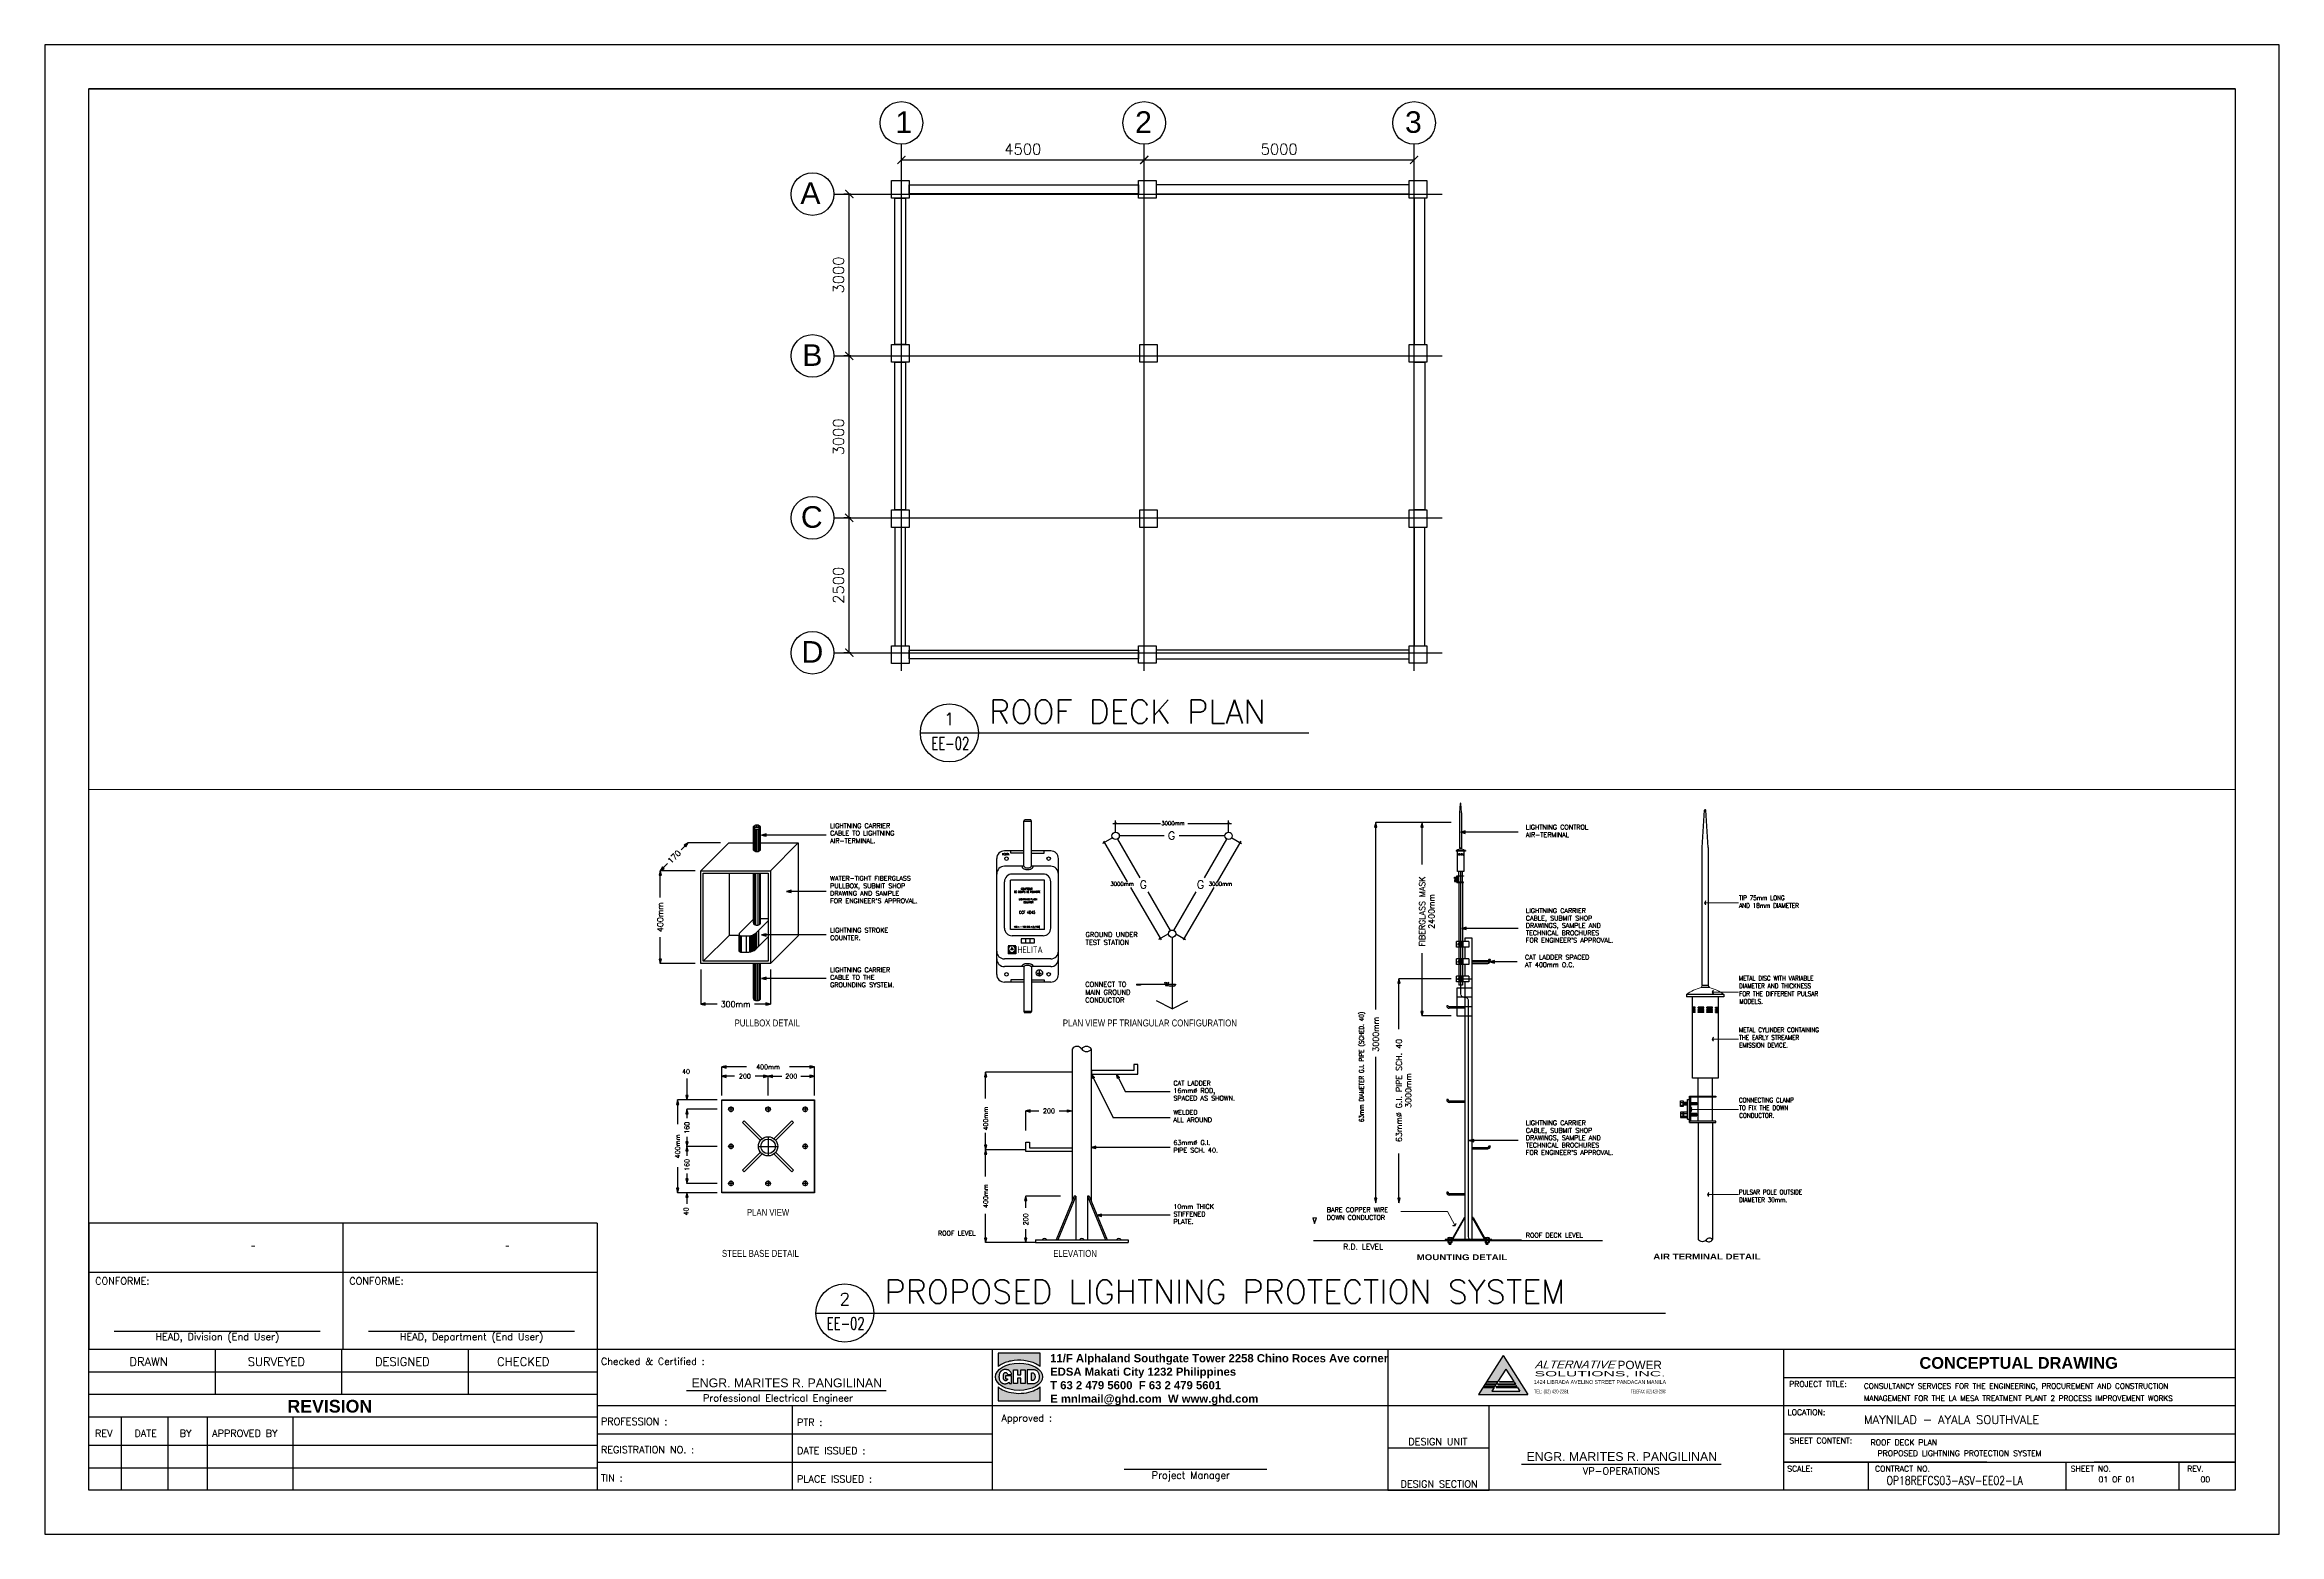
# Paper-space layout 'Layout1' of a CAD drawing. Header units: inches. Extents: x 206 to 968, y 3 to 511.
# The model-space entities are those that its viewports show. They can reach past a viewport. Long polylines and large blocks are cut down to what shows.
import ezdxf
from ezdxf.enums import TextEntityAlignment as Align

# ---------------------------------------------------------------- set-up
doc = ezdxf.new("R2010")
doc.units = ezdxf.units.IN
doc.header["$MEASUREMENT"] = 0
for name, pattern in [('CENTER', [2, 1.25, -0.25, 0.25, -0.25]), ('CENTERED', [61, 1, -20, 20, -20]), ('HIDDEN2', [0.1875, 0.125, -0.0625])]:
    doc.linetypes.add(name, pattern=pattern)
doc.layers.get('0').update_dxf_attribs({"true_color": 0xc2ced6})
for name, color, linetype in [('4', 4, 'Continuous'), ('71-12459_XREF-T-BLK_A1$0$BORDER', 6, 'Continuous'), ('71-12459_XREF-T-BLK_A1$0$G-25CO', 7, 'Continuous'), ('71-12459_XREF-T-BLK_A1$0$T_BLK_LINE', 1, 'Continuous'), ('71-12459_XREF-T-BLK_A1$0$T_BLK_TXT', 3, 'Continuous'), ('71-12459_XREF-T-BLK_A1$0$T_MWSI-LOGO', 2, 'Continuous'), ('71-12459_XREF-T-BLK_A1$0$TEXT', 3, 'Continuous'), ('COUT', 4, 'Continuous'), ('DETAIL', 7, 'Continuous'), ('DIM', 1, 'Continuous'), ('HATCH', 8, 'Continuous'), ('KIDLAT', 1, 'Continuous'), ('lighting', 30, 'Continuous'), ('OBJECT', 7, 'Continuous'), ('OLDDIM', 1, 'Continuous'), ('PLAN', 8, 'Continuous'), ('PT', 7, 'Continuous'), ('TBK', 6, 'Continuous'), ('TBLOCK', 7, 'Continuous')]:
    doc.layers.add(name, color=color, linetype=linetype)
doc.layers.add('71-12459_XREF-T-BLK_A1$0$G-152CO', color=7, linetype='Continuous', true_color=0x0065a4)
doc.layers.add('71-12459_XREF-T-BLK_A1$0$G-252CO', color=7, linetype='Continuous', true_color=0xaaaaaa)
doc.layers.add('text', color=2, linetype='Continuous', lineweight=0)
doc.styles.add('71-12459_XREF-T-BLK_A1$0$ARIAL', font='arialbd.ttf')
doc.styles.add('71-12459_XREF-T-BLK_A1$0$ROMANT', font='romantic.ttf')
doc.styles.add('71-12459_XREF-T-BLK_A1$0$SIMPLEX', font='simplex.shx')
doc.styles.add('apsi logo', font='arial.ttf', dxfattribs={"height": 16})
doc.styles.add('Arial', font='arial.ttf')
doc.styles.add('BOLD', font='sanss___.ttf')
doc.styles.add('RAM1', font='sanssb__.ttf')
doc.styles.add('RomanS', font='romans.shx')
doc.styles.get("Standard").update_dxf_attribs({"font": 'arial.ttf'})
doc.styles.add('style1', font='architxt.shx')
doc.dimstyles.new('RomanS 100', dxfattribs={"dimscale": 2, "dimtxt": 100, "dimasz": 75, "dimexe": 50, "dimexo": 50, "dimgap": 50, "dimtad": 1, "dimdec": 0, "dimzin": 0, "dimdsep": 46, "dimtxsty": 'RomanS', "dimblk": 'ARCHTICK', "dimcen": 0, "dimclrd": 1, "dimclre": 1, "dimclrt": 2, "dimadec": 0, "dimazin": 0, "dimtfac": 1, "dimtdec": 0, "dimtix": 1, "dimtmove": 0, "dimatfit": 3, "dimfxl": 1, "dimtolj": 1, "dimtzin": 0, "dimarcsym": 0})

# ---------------------------------------------------------------- blocks, each defined once
blk = doc.blocks.new('71-12459_XREF-T-BLK_A1$0$GHD_G_1032')
at = {"layer": '71-12459_XREF-T-BLK_A1$0$G-25CO', "insert": (0, 0), "char_height": 2.25, "width": 100.3017, "attachment_point": 4, "style": '71-12459_XREF-T-BLK_A1$0$ARIAL'}
blk.add_mtext('11/F Alphaland Southgate Tower 2258 Chino Roces Ave corner EDSA Makati City 1232 Philippines\\P{\\fArial|b1|i0|c0|p34;T }63 2 479 5600  {\\fArial|b1|i0|c0|p34;F} 63 2 479 5601\\P{\\fArial|b1|i0|c0|p34;E} mnlmail@ghd.com  {\\fArial|b1|i0|c0|p34;W} www.ghd.com', dxfattribs=at)
blk = doc.blocks.new('71-12459_XREF-T-BLK_A1$0$PROJ_INFO')
at = {"layer": '71-12459_XREF-T-BLK_A1$0$TEXT', "style": '71-12459_XREF-T-BLK_A1$0$SIMPLEX'}
for tag, p in [('PROJ_TITL1', (-138.93, 38.01)), ('PROJ_TITL2', (-138.93, 33.43)), ('LOC', (-138.93, 25.83)), ('CONT_NO', (-125.49, 2.11))]:
    blk.add_attdef(tag, p, '', height=3.17, dxfattribs=at)
blk = doc.blocks.new('71-12459_XREF-T-BLK_A1')
at = {"layer": '71-12459_XREF-T-BLK_A1$0$G-152CO'}
h = blk.add_hatch(color=256, dxfattribs=at)
edge = h.paths.add_edge_path()
edge.add_line((387.31, 78.69), (372.4, 78.69))
edge.add_line((372.4, 78.69), (372.4, 73.9))
edge.add_spline(control_points=[(372.4, 73.9), (372.86, 74.27), (373.39, 74.6), (375.18, 75.49), (376.63, 75.88), (379.65, 76.22), (381.23, 76.16), (384.17, 75.6), (385.53, 75.09), (386.87, 74.24), (387.1, 74.07), (387.31, 73.9)], knot_values=[3.76213, 3.76213, 3.76213, 3.76213, 4.005471, 4.005471, 4.52019, 4.52019, 5.034909, 5.034909, 5.549628, 5.549628, 5.662634, 5.662634, 5.662634, 5.662634], degree=3, periodic=0)
edge.add_line((387.31, 73.9), (387.31, 78.69))
edge = h.paths.add_edge_path()
edge.add_spline(control_points=[(387.31, 66.67), (386.64, 66.13), (385.83, 65.68), (383.9, 64.92), (382.75, 64.65), (380.36, 64.38), (379.13, 64.39), (376.75, 64.69), (375.6, 64.98), (373.76, 65.74), (373.02, 66.16), (372.4, 66.67)], knot_values=[0.620535, 0.620535, 0.620535, 0.620535, 0.973675, 0.973675, 1.379983, 1.379983, 1.786291, 1.786291, 2.192598, 2.192598, 2.521066, 2.521066, 2.521066, 2.521066], degree=3, periodic=0)
edge.add_line((372.4, 66.67), (372.4, 61.72))
edge.add_line((372.4, 61.72), (387.31, 61.72))
edge.add_line((387.31, 61.72), (387.31, 66.67))
at = {"layer": '71-12459_XREF-T-BLK_A1$0$G-252CO'}
h = blk.add_hatch(color=256, dxfattribs=at)
edge = h.paths.add_edge_path()
edge.add_ellipse((379.85, 70.28), major_axis=(-8.35, 0), ratio=0.575285, start_angle=0, end_angle=360)
h.paths.add_polyline_path([(377.11, 71.51), (377.04, 71.7), (376.94, 71.88), (376.84, 72.04), (376.72, 72.19), (376.61, 72.29), (376.47, 72.4), (376.32, 72.5), (376.19, 72.58), (376.07, 72.64), (375.93, 72.7), (375.72, 72.77), (375.56, 72.81), (375.43, 72.84), (375.28, 72.85), (375.11, 72.86), (374.95, 72.87), (374.8, 72.86), (374.66, 72.85), (374.52, 72.82), (374.34, 72.78), (374.16, 72.73), (373.98, 72.65), (373.85, 72.59), (373.72, 72.52), (373.62, 72.44), (373.5, 72.33), (373.41, 72.24), (373.32, 72.15), (373.25, 72.05), (373.16, 71.93), (373.09, 71.83), (373.03, 71.7), (372.97, 71.57), (372.91, 71.42), (372.86, 71.29), (372.82, 71.14), (372.79, 71.01), (372.77, 70.85), (372.75, 70.7), (372.74, 70.55), (372.73, 70.36), (372.73, 70.21), (372.74, 70.06), (372.75, 69.91), (372.77, 69.75), (372.8, 69.58), (372.84, 69.42), (372.89, 69.26), (372.95, 69.11), (373.02, 68.95), (373.1, 68.79), (373.15, 68.71), (373.23, 68.6), (373.31, 68.49), (373.4, 68.4), (373.52, 68.28), (373.64, 68.18), (373.75, 68.11), (373.86, 68.05), (373.98, 67.99), (374.1, 67.94), (374.25, 67.9), (374.38, 67.87), (374.52, 67.84), (374.68, 67.83), (374.84, 67.82), (374.98, 67.82), (375.17, 67.84), (375.32, 67.86), (375.47, 67.9), (375.63, 67.95), (375.75, 68.01), (375.87, 68.07), (375.98, 68.14), (376.08, 68.21), (376.17, 68.3), (376.26, 68.39), (376.3, 68.32), (376.35, 68.2), (376.39, 68.07), (376.45, 67.94), (376.48, 67.89), (377.16, 67.89), (377.16, 70.58), (375.03, 70.58), (375.03, 69.58), (375.79, 69.58), (375.79, 69.55), (375.78, 69.48), (375.76, 69.37), (375.72, 69.26), (375.67, 69.18), (375.57, 69.07), (375.47, 69), (375.36, 68.95), (375.22, 68.91), (375.1, 68.9), (374.97, 68.91), (374.85, 68.92), (374.75, 68.98), (374.68, 69.04), (374.6, 69.12), (374.52, 69.23), (374.44, 69.36), (374.38, 69.5), (374.34, 69.65), (374.32, 69.85), (374.31, 70.05), (374.3, 70.22), (374.29, 70.42), (374.29, 70.63), (374.3, 70.82), (374.32, 70.98), (374.35, 71.15), (374.4, 71.31), (374.46, 71.45), (374.54, 71.58), (374.63, 71.67), (374.75, 71.75), (374.89, 71.8), (375.03, 71.82), (375.15, 71.82), (375.26, 71.8), (375.37, 71.73), (375.48, 71.64), (375.6, 71.51), (375.69, 71.35), (375.73, 71.22), (375.76, 71.04), (377.17, 71.04), (377.17, 71.18), (377.16, 71.32)], flags=16)
h.paths.add_polyline_path([(384.34, 71.73), (384.44, 71.74), (384.58, 71.72), (384.7, 71.69), (384.84, 71.64), (384.98, 71.55), (385.13, 71.44), (385.21, 71.35), (385.3, 71.22), (385.37, 71.09), (385.43, 70.93), (385.48, 70.73), (385.51, 70.51), (385.52, 70.33), (385.52, 70.18), (385.5, 70.01), (385.47, 69.84), (385.41, 69.64), (385.36, 69.54), (385.29, 69.4), (385.22, 69.28), (385.13, 69.19), (385.03, 69.12), (384.92, 69.06), (384.82, 69.02), (384.71, 68.99), (384.6, 68.97), (384.49, 68.96), (384.35, 68.95), (384.23, 68.96), (384.23, 71.73)], flags=0)
h.paths.add_polyline_path([(385.33, 72.73), (385.05, 72.76), (384.92, 72.76), (384.81, 72.77), (382.73, 72.77), (382.73, 67.89), (384.45, 67.89), (384.68, 67.89), (384.86, 67.9), (385.11, 67.93), (385.36, 67.96), (385.58, 68.02), (385.82, 68.11), (386.03, 68.22), (386.24, 68.36), (386.42, 68.52), (386.59, 68.71), (386.72, 68.91), (386.83, 69.13), (386.92, 69.35), (386.99, 69.59), (387.04, 69.84), (387.07, 70.08), (387.07, 70.33), (387.07, 70.57), (387.04, 70.8), (386.99, 71.03), (386.93, 71.27), (386.85, 71.47), (386.74, 71.7), (386.62, 71.9), (386.49, 72.09), (386.33, 72.26), (386.14, 72.42), (385.95, 72.53), (385.78, 72.61), (385.57, 72.68)], flags=16)
h.paths.add_polyline_path([(380.52, 67.89), (380.52, 69.8), (379.31, 69.8), (379.31, 67.89), (377.85, 67.89), (377.85, 72.77), (379.31, 72.77), (379.31, 71), (380.52, 71), (380.52, 72.77), (381.96, 72.77), (381.96, 67.89)], flags=16)
at = {"color": 1}
for p, q in [((94.89, 80.1), (94.89, 64.08)), ((139.71, 80.1), (139.71, 64.08)), ((184.54, 80.1), (184.54, 64.08)), ((50.06, 72.09), (230.27, 72.09)), ((50.06, 64.08), (230.27, 64.08)), ((50.06, 56.07), (230.27, 56.07)), ((61.61, 56.07), (61.61, 30.04)), ((78.09, 56.07), (78.09, 30.04)), ((92.11, 56.07), (92.11, 30.04)), ((122.38, 56.07), (122.38, 30.04)), ((50.06, 46.05), (230.27, 46.05)), ((50.06, 38.05), (230.27, 38.05))]:
    blk.add_line(p, q, dxfattribs=at)
at = {"color": 4}
for p, q in [((370.44, 30.04), (370.44, 80.1)), ((510.61, 80.1), (510.61, 30.04)), ((650.77, 80.1), (650.77, 30.04)), ((546.45, 30.04), (546.45, 60.07))]:
    blk.add_line(p, q, dxfattribs=at)
at = {"color": 2}
for p, q in [((650.77, 70.08), (810.96, 70.08)), ((230.27, 60.07), (369.53, 60.07)), ((299.45, 60.07), (299.45, 30.04)), ((369.53, 60.07), (510.61, 60.07)), ((510.61, 60.07), (810.96, 60.07)), ((230.27, 50.06), (370.44, 50.06)), ((650.77, 50.06), (810.96, 50.06)), ((230.27, 40.05), (370.44, 40.05)), ((510.61, 45.05), (546.45, 45.05)), ((650.77, 40.05), (810.96, 40.05)), ((722.86, 40.05), (650.77, 40.05)), ((680.81, 40.05), (680.81, 30.04)), ((750.89, 40.05), (750.89, 30.04)), ((790.94, 40.05), (760.9, 40.05)), ((810.96, 40.05), (790.94, 40.05)), ((790.94, 40.05), (790.94, 30.04)), ((510.61, 30.04), (546.45, 30.04))]:
    blk.add_line(p, q, dxfattribs=at)
at = {"layer": '71-12459_XREF-T-BLK_A1$0$BORDER'}
blk.add_line((50.06, 80.1), (810.96, 80.1), dxfattribs=at)
at = {"layer": '71-12459_XREF-T-BLK_A1$0$BORDER', "color": 4}
blk.add_line((230.27, 80.1), (230.27, 30.04), dxfattribs=at)
at = {"layer": '71-12459_XREF-T-BLK_A1$0$BORDER'}
blk.add_lwpolyline([(810.96, 30.04), (50.06, 30.04), (50.06, 526.91), (810.96, 526.91)], close=True, dxfattribs=at)
at = {"layer": '71-12459_XREF-T-BLK_A1$0$G-152CO'}
for points in [[(387.31, 73.9), (387.31, 78.69), (372.4, 78.69), (372.4, 73.9)], [(372.4, 66.67), (372.4, 61.72), (387.31, 61.72), (387.31, 66.67)]]:
    blk.add_lwpolyline(points, dxfattribs=at)
for points, knots in [([(387.31, 73.9), (387.1, 74.07), (386.87, 74.24), (385.53, 75.09), (384.17, 75.6), (381.23, 76.16), (379.65, 76.22), (376.63, 75.88), (375.18, 75.49), (373.39, 74.6), (372.86, 74.27), (372.4, 73.9)], [3.76213, 3.76213, 3.76213, 3.76213, 3.875136, 3.875136, 4.389855, 4.389855, 4.904574, 4.904574, 5.419293, 5.419293, 5.662634, 5.662634, 5.662634, 5.662634]), ([(372.4, 66.67), (373.02, 66.16), (373.76, 65.74), (375.6, 64.98), (376.75, 64.69), (379.13, 64.39), (380.36, 64.38), (382.75, 64.65), (383.9, 64.92), (385.83, 65.68), (386.64, 66.13), (387.31, 66.67)], [0.620535, 0.620535, 0.620535, 0.620535, 0.949003, 0.949003, 1.35531, 1.35531, 1.761618, 1.761618, 2.167925, 2.167925, 2.521066, 2.521066, 2.521066, 2.521066])]:
    blk.add_open_spline(points, degree=3, knots=knots, dxfattribs=at)
at = {"layer": '71-12459_XREF-T-BLK_A1$0$G-252CO'}
for points in [[(377.11, 71.51), (377.04, 71.7), (376.94, 71.88), (376.84, 72.04), (376.72, 72.19), (376.61, 72.29), (376.47, 72.4), (376.32, 72.5), (376.19, 72.58), (376.07, 72.64), (375.93, 72.7), (375.72, 72.77), (375.56, 72.81), (375.43, 72.84), (375.28, 72.85), (375.11, 72.86), (374.95, 72.87), (374.8, 72.86), (374.66, 72.85), (374.52, 72.82), (374.34, 72.78), (374.16, 72.73), (373.98, 72.65), (373.85, 72.59), (373.72, 72.52), (373.62, 72.44), (373.5, 72.33), (373.41, 72.24), (373.32, 72.15), (373.25, 72.05), (373.16, 71.93), (373.09, 71.83), (373.03, 71.7), (372.97, 71.57), (372.91, 71.42), (372.86, 71.29), (372.82, 71.14), (372.79, 71.01), (372.77, 70.85), (372.75, 70.7), (372.74, 70.55), (372.73, 70.36), (372.73, 70.21), (372.74, 70.06), (372.75, 69.91), (372.77, 69.75), (372.8, 69.58), (372.84, 69.42), (372.89, 69.26), (372.95, 69.11), (373.02, 68.95), (373.1, 68.79), (373.15, 68.71), (373.23, 68.6), (373.31, 68.49), (373.4, 68.4), (373.52, 68.28), (373.64, 68.18), (373.75, 68.11), (373.86, 68.05), (373.98, 67.99), (374.1, 67.94), (374.25, 67.9), (374.38, 67.87), (374.52, 67.84), (374.68, 67.83), (374.84, 67.82), (374.98, 67.82), (375.17, 67.84), (375.32, 67.86), (375.47, 67.9), (375.63, 67.95), (375.75, 68.01), (375.87, 68.07), (375.98, 68.14), (376.08, 68.21), (376.17, 68.3), (376.26, 68.39), (376.3, 68.32), (376.35, 68.2), (376.39, 68.07), (376.45, 67.94), (376.48, 67.89), (377.16, 67.89), (377.16, 70.58), (375.03, 70.58), (375.03, 69.58), (375.79, 69.58), (375.79, 69.55), (375.78, 69.48), (375.76, 69.37), (375.72, 69.26), (375.67, 69.18), (375.57, 69.07), (375.47, 69), (375.36, 68.95), (375.22, 68.91), (375.1, 68.9), (374.97, 68.91), (374.85, 68.92), (374.75, 68.98), (374.68, 69.04), (374.6, 69.12), (374.52, 69.23), (374.44, 69.36), (374.38, 69.5), (374.34, 69.65), (374.32, 69.85), (374.31, 70.05), (374.3, 70.22), (374.29, 70.42), (374.29, 70.63), (374.3, 70.82), (374.32, 70.98), (374.35, 71.15), (374.4, 71.31), (374.46, 71.45), (374.54, 71.58), (374.63, 71.67), (374.75, 71.75), (374.89, 71.8), (375.03, 71.82), (375.15, 71.82), (375.26, 71.8), (375.37, 71.73), (375.48, 71.64), (375.6, 71.51), (375.69, 71.35), (375.73, 71.22), (375.76, 71.04), (377.17, 71.04), (377.17, 71.18), (377.16, 71.32)], [(380.52, 67.89), (380.52, 69.8), (379.31, 69.8), (379.31, 67.89), (377.85, 67.89), (377.85, 72.77), (379.31, 72.77), (379.31, 71), (380.52, 71), (380.52, 72.77), (381.96, 72.77), (381.96, 67.89)], [(385.33, 72.73), (385.05, 72.76), (384.92, 72.76), (384.81, 72.77), (382.73, 72.77), (382.73, 67.89), (384.45, 67.89), (384.68, 67.89), (384.86, 67.9), (385.11, 67.93), (385.36, 67.96), (385.58, 68.02), (385.82, 68.11), (386.03, 68.22), (386.24, 68.36), (386.42, 68.52), (386.59, 68.71), (386.72, 68.91), (386.83, 69.13), (386.92, 69.35), (386.99, 69.59), (387.04, 69.84), (387.07, 70.08), (387.07, 70.33), (387.07, 70.57), (387.04, 70.8), (386.99, 71.03), (386.93, 71.27), (386.85, 71.47), (386.74, 71.7), (386.62, 71.9), (386.49, 72.09), (386.33, 72.26), (386.14, 72.42), (385.95, 72.53), (385.78, 72.61), (385.57, 72.68)], [(384.34, 71.73), (384.44, 71.74), (384.58, 71.72), (384.7, 71.69), (384.84, 71.64), (384.98, 71.55), (385.13, 71.44), (385.21, 71.35), (385.3, 71.22), (385.37, 71.09), (385.43, 70.93), (385.48, 70.73), (385.51, 70.51), (385.52, 70.33), (385.52, 70.18), (385.5, 70.01), (385.47, 69.84), (385.41, 69.64), (385.36, 69.54), (385.29, 69.4), (385.22, 69.28), (385.13, 69.19), (385.03, 69.12), (384.92, 69.06), (384.82, 69.02), (384.71, 68.99), (384.6, 68.97), (384.49, 68.96), (384.35, 68.95), (384.23, 68.96), (384.23, 71.73)]]:
    blk.add_lwpolyline(points, close=True, dxfattribs=at)
blk.add_ellipse((379.85, 70.28), major_axis=(-8.35, 0), ratio=0.575285, dxfattribs=at)
at = {"layer": '71-12459_XREF-T-BLK_A1$0$T_BLK_LINE', "color": 6}
for p, q in [((140.17, 124.76), (140.17, 80.1)), ((230.27, 124.76), (230.27, 80.1))]:
    blk.add_line(p, q, dxfattribs=at)
for points in [[(140.17, 124.76), (50.06, 124.76), (50.06, 80.1)], [(230.27, 124.76), (140.17, 124.76), (140.17, 80.1)], [(50.06, 107.4), (140.17, 107.4)], [(140.17, 107.4), (230.27, 107.4)]]:
    blk.add_lwpolyline(points, dxfattribs=at)
at = {"layer": '71-12459_XREF-T-BLK_A1$0$T_BLK_LINE', "color": 3}
for points in [[(59.12, 86.47), (132.12, 86.46)], [(149.22, 86.47), (222.22, 86.46)]]:
    blk.add_lwpolyline(points, dxfattribs=at)
at = {"layer": '71-12459_XREF-T-BLK_A1$0$TEXT', "color": 3}
for p, q in [((261.95, 65.4), (332.77, 65.4)), ((417.09, 37.57), (467.69, 37.57)), ((557.93, 39.27), (628.75, 39.27))]:
    blk.add_line(p, q, dxfattribs=at)
at = {"layer": 'Defpoints'}
blk.add_lwpolyline([(34.47, 14.44), (826.56, 14.44), (826.56, 542.5), (34.47, 542.5)], close=True, dxfattribs=at)
at = {"xscale": 1.274983995492653, "yscale": 1.274983995492653, "zscale": 1.274983995492653}
blk.add_blockref('71-12459_XREF-T-BLK_A1$0$GHD_G_1032', (390.87, 69.26), dxfattribs=at)
ref = blk.add_blockref('71-12459_XREF-T-BLK_A1$0$PROJ_INFO', (810.96, 30.04), dxfattribs=dict(xscale=0.9475775366186732, yscale=0.9475775366186732, zscale=0.9475775366186732))
ref.add_attrib('PROJ_TITL1', 'CONSULTANCY SERVICES FOR THE ENGINEERING, PROCUREMENT AND CONSTRUCTION', (679.32, 66.05), dxfattribs={"layer": '71-12459_XREF-T-BLK_A1$0$TEXT', "color": 4, "height": 1.8952, "style": '71-12459_XREF-T-BLK_A1$0$SIMPLEX'})
ref.add_attrib('PROJ_TITL2', 'MANAGEMENT FOR THE LA MESA TREATMENT PLANT 2 PROCESS IMPROVEMENT WORKS', (679.32, 61.71), dxfattribs={"layer": '71-12459_XREF-T-BLK_A1$0$TEXT', "color": 4, "height": 1.8952, "style": '71-12459_XREF-T-BLK_A1$0$SIMPLEX'})
ref.add_attrib('LOC', 'MAYNILAD - AYALA SOUTHVALE', (679.32, 53.59), dxfattribs={"layer": '71-12459_XREF-T-BLK_A1$0$TEXT', "color": 4, "height": 3.0036, "style": '71-12459_XREF-T-BLK_A1$0$SIMPLEX'})
ref.add_attrib('CONT_NO', 'OP18REFCS03-ASV-EE02-LA', (687.33, 32.04), dxfattribs={"layer": '71-12459_XREF-T-BLK_A1$0$TEXT', "color": 4, "height": 3.0036, "style": '71-12459_XREF-T-BLK_A1$0$SIMPLEX', "width": 0.8})
at = {"layer": '71-12459_XREF-T-BLK_A1$0$T_BLK_TXT', "color": 2}
for s, height, style, p in [('-', 3.25, '71-12459_XREF-T-BLK_A1$0$ROMANT', (108.34, 115.39)), ('-', 3.25, '71-12459_XREF-T-BLK_A1$0$ROMANT', (198.45, 115.39)), ('HEAD, Division (End User)', 2.503, '71-12459_XREF-T-BLK_A1$0$SIMPLEX', (95.67, 83.21)), ('HEAD, Department (End User)', 2.503, '71-12459_XREF-T-BLK_A1$0$SIMPLEX', (185.78, 83.21))]:
    blk.add_text(s, height=height, dxfattribs=dict(at, style=style)).set_placement(p, align=Align.CENTER)
at = {"layer": '71-12459_XREF-T-BLK_A1$0$T_BLK_TXT', "color": 2, "style": '71-12459_XREF-T-BLK_A1$0$SIMPLEX'}
for p in [(52.36, 103.04), (142.47, 103.04)]:
    blk.add_text('CONFORME:', height=2.503, dxfattribs=at).set_placement(p)
at = {"layer": '71-12459_XREF-T-BLK_A1$0$T_MWSI-LOGO', "color": 2, "style": '71-12459_XREF-T-BLK_A1$0$ARIAL'}
blk.add_text('REVISION', height=4.505, dxfattribs=at).set_placement((135.53, 57.6), align=Align.CENTER)
at = {"layer": '71-12459_XREF-T-BLK_A1$0$TEXT', "style": '71-12459_XREF-T-BLK_A1$0$SIMPLEX'}
for s, height, p in [('DRAWN', 3.004, (64.47, 74.15)), ('SURVEYED', 3.004, (106.41, 74.15)), ('DESIGNED', 3.004, (151.52, 74.15)), ('CHECKED', 3.004, (194.84, 74.15)), ('REV', 2.503, (52.31, 48.97)), ('DATE', 2.503, (66.3, 48.97)), ('BY', 2.503, (82.35, 48.97)), ('APPROVED BY', 2.503, (93.83, 48.97))]:
    blk.add_text(s, height=height, dxfattribs=at).set_placement(p)
at = {"layer": '71-12459_XREF-T-BLK_A1$0$TEXT', "color": 2, "style": '71-12459_XREF-T-BLK_A1$0$SIMPLEX'}
for s, p in [('Checked & Certified :', (231.64, 74.48)), ('Professional Electrical Engineer', (267.78, 61.49)), ('PROFESSION :', (231.64, 53.19)), ('Approved :', (373.61, 54.41)), ('PTR :', (301.14, 52.85)), ('REGISTRATION NO. :', (231.64, 43.18)), ('DATE ISSUED :', (301.14, 42.83)), ('TIN :', (231.64, 33.17)), ('PLACE ISSUED :', (301.14, 32.82)), ('Project Manager', (426.89, 34.16))]:
    blk.add_text(s, height=2.503, dxfattribs=at).set_placement(p)
for s, height, p in [('PROJECT TITLE:', 2.0024, (663.04, 66.72)), ('LOCATION:', 2.002, (658.94, 56.7)), ('DESIGN UNIT', 2.503, (528.31, 46.01)), ('SHEET CONTENT:', 2.0024, (664.04, 46.69)), ('ROOF DECK PLAN ', 2.0024, (694.19, 46)), ('PROPOSED LIGHTNING PROTECTION SYSTEM ', 2.0024, (713.89, 42.17)), ('DESIGN SECTION', 2.503, (528.74, 31)), ('VP-OPERATIONS', 2.503, (593.3, 35.64)), ('SCALE:', 2.002, (656.64, 36.68)), ('CONTRACT NO.', 2.0024, (692.98, 36.68)), ('SHEET NO.', 2.002, (759.76, 36.68)), ('01 OF 01', 2.002, (769, 32.9)), ('REV.', 2.002, (796.81, 36.68)), ('00', 2.002, (800.33, 32.9))]:
    blk.add_text(s, height=height, dxfattribs=at).set_placement(p, align=Align.CENTER)
blk = doc.blocks.new('TXT-ARW')
at = {"color": 3}
for p, q in [((-180, 312), (-222, 288)), ((-55, 0), (-222, 288)), ((-55, 0), (-222, -288)), ((0, 0), (-180, 312)), ((0, 0), (-180, -312)), ((-180, -312), (-222, -288))]:
    blk.add_line(p, q, dxfattribs=at)
blk = doc.blocks.new('ARROW3')
for p, q in [((-38, 160), (0, 0)), ((464, 0), (-38, 160)), ((0, 0), (-38, -160)), ((-38, -160), (464, 0))]:
    blk.add_line(p, q)
blk = doc.blocks.new('_ArchTick')
at = {"color": 0, "linetype": 'ByBlock', "const_width": 0.15}
blk.add_lwpolyline([(-0.5, -0.5), (0.5, 0.5)], dxfattribs=at)
blk = doc.blocks.new('*D18')
at = {"layer": 'Defpoints', "color": 0, "transparency": 16777216}
for p in [(103867, 9162), (99367, 9025), (103867, 9025)]:
    blk.add_point(p, dxfattribs=at)
at = {"layer": 'PLAN', "color": 1, "lineweight": -2, "transparency": 16777216}
for p, q in [((99367, 9125), (99367, 9262)), ((99367, 9162), (103867, 9162)), ((103867, 9125), (103867, 9262))]:
    blk.add_line(p, q, dxfattribs=at)
at = {"layer": 'PLAN', "color": 1, "lineweight": -2, "transparency": 16777216, "xscale": 150, "yscale": 150, "zscale": 150, "rotation": 180}
blk.add_blockref('_ArchTick', (99367, 9162), dxfattribs=at)
at = {"layer": 'PLAN', "color": 1, "lineweight": -2, "transparency": 16777216, "xscale": 150, "yscale": 150, "zscale": 150}
blk.add_blockref('_ArchTick', (103867, 9162), dxfattribs=at)
at = {"layer": 'PLAN', "color": 2, "transparency": 16777216, "insert": (101617, 9362), "char_height": 200, "attachment_point": 5, "style": 'RomanS'}
blk.add_mtext('\\A1;4500', dxfattribs=at)
blk = doc.blocks.new('*D19')
at = {"layer": 'Defpoints', "color": 0, "transparency": 16777216}
for p in [(108867, 9162), (103867, 9025), (108867, 9025)]:
    blk.add_point(p, dxfattribs=at)
at = {"layer": 'PLAN', "color": 1, "lineweight": -2, "transparency": 16777216}
for p, q in [((103867, 9125), (103867, 9262)), ((103867, 9162), (108867, 9162)), ((108867, 9125), (108867, 9262))]:
    blk.add_line(p, q, dxfattribs=at)
at = {"layer": 'PLAN', "color": 1, "lineweight": -2, "transparency": 16777216, "xscale": 150, "yscale": 150, "zscale": 150, "rotation": 180}
blk.add_blockref('_ArchTick', (103867, 9162), dxfattribs=at)
at = {"layer": 'PLAN', "color": 1, "lineweight": -2, "transparency": 16777216, "xscale": 150, "yscale": 150, "zscale": 150}
blk.add_blockref('_ArchTick', (108867, 9162), dxfattribs=at)
at = {"layer": 'PLAN', "color": 2, "transparency": 16777216, "insert": (106367, 9362), "char_height": 200, "attachment_point": 5, "style": 'RomanS'}
blk.add_mtext('\\A1;5000', dxfattribs=at)
blk = doc.blocks.new('*D20')
at = {"layer": 'Defpoints', "color": 0, "transparency": 16777216}
for p in [(98401, 2530), (98532, 2530), (98532, 30)]:
    blk.add_point(p, dxfattribs=at)
at = {"layer": 'PLAN', "color": 1, "lineweight": -2, "transparency": 16777216}
for p, q in [((98432, 2530), (98301, 2530)), ((98401, 30), (98401, 2530)), ((98432, 30), (98301, 30))]:
    blk.add_line(p, q, dxfattribs=at)
at = {"layer": 'PLAN', "color": 1, "lineweight": -2, "transparency": 16777216, "xscale": 150, "yscale": 150, "zscale": 150}
for p, rotation in [((98401, 2530), 90), ((98401, 30), 270)]:
    blk.add_blockref('_ArchTick', p, dxfattribs=dict(at, rotation=rotation))
at = {"layer": 'PLAN', "color": 2, "transparency": 16777216, "insert": (98201, 1280), "char_height": 200, "attachment_point": 5, "rotation": 90, "style": 'RomanS'}
blk.add_mtext('\\A1;2500', dxfattribs=at)
blk = doc.blocks.new('*D21')
at = {"layer": 'Defpoints', "color": 0, "transparency": 16777216}
for p in [(98401, 5530), (98532, 5530), (98532, 2530)]:
    blk.add_point(p, dxfattribs=at)
at = {"layer": 'PLAN', "color": 1, "lineweight": -2, "transparency": 16777216}
for p, q in [((98432, 5530), (98301, 5530)), ((98401, 2530), (98401, 5530)), ((98432, 2530), (98301, 2530))]:
    blk.add_line(p, q, dxfattribs=at)
at = {"layer": 'PLAN', "color": 1, "lineweight": -2, "transparency": 16777216, "xscale": 150, "yscale": 150, "zscale": 150}
for p, rotation in [((98401, 5530), 90), ((98401, 2530), 270)]:
    blk.add_blockref('_ArchTick', p, dxfattribs=dict(at, rotation=rotation))
at = {"layer": 'PLAN', "color": 2, "transparency": 16777216, "insert": (98201, 4030), "char_height": 200, "attachment_point": 5, "rotation": 90, "style": 'RomanS'}
blk.add_mtext('\\A1;3000', dxfattribs=at)
blk = doc.blocks.new('*D22')
at = {"layer": 'Defpoints', "color": 0, "transparency": 16777216}
for p in [(98401, 8530), (98532, 8530), (98532, 5530)]:
    blk.add_point(p, dxfattribs=at)
at = {"layer": 'PLAN', "color": 1, "lineweight": -2, "transparency": 16777216}
for p, q in [((98432, 8530), (98301, 8530)), ((98401, 5530), (98401, 8530)), ((98432, 5530), (98301, 5530))]:
    blk.add_line(p, q, dxfattribs=at)
at = {"layer": 'PLAN', "color": 1, "lineweight": -2, "transparency": 16777216, "xscale": 150, "yscale": 150, "zscale": 150}
for p, rotation in [((98401, 8530), 90), ((98401, 5530), 270)]:
    blk.add_blockref('_ArchTick', p, dxfattribs=dict(at, rotation=rotation))
at = {"layer": 'PLAN', "color": 2, "transparency": 16777216, "insert": (98201, 7030), "char_height": 200, "attachment_point": 5, "rotation": 90, "style": 'RomanS'}
blk.add_mtext('\\A1;3000', dxfattribs=at)

msp = doc.modelspace()

# ---------------------------------------------------------------- hatches: boundary and pattern name
at = {"layer": 'text'}
for points in [[(58709.7, 57029.7), (58601.9, 57029.7), (58601.9, 56696.1), (58935.5, 56696.1), (58935.5, 57029.7), (58827.7, 57029.7, -4.6194093)], [(58768.7, 56971.6), (58706.5, 56864), (58830.9, 56864)]]:
    msp.add_hatch(color=3, dxfattribs=at).paths.add_polyline_path(points)

# ---------------------------------------------------------------- linework, layer by layer
at = {"color": 3}
for p, q in [((60111.7, 60138.1), (58779.7, 60138.1)), ((58446.7, 57807.1), (58446.7, 59805.1)), ((60178.3, 59871.7), (58713.1, 59871.7)), ((58713.1, 57740.5), (58713.1, 59871.7)), ((60178.3, 57740.5), (60178.3, 59871.7)), ((60444.7, 57807.1), (60444.7, 59805.1)), ((60178.3, 57740.5), (58713.1, 57740.5)), ((60111.7, 57474.1), (58779.7, 57474.1))]:
    msp.add_line(p, q, dxfattribs=at)
at = {"color": 8}
for p, q in [((77958.7, 59769.5), (77958.7, 60054.6)), ((77958.7, 60054.6), (77971.9, 60054.6)), ((77958.7, 60054.6), (78244.7, 60054.6)), ((78244.7, 60054.6), (78244.7, 60041.4)), ((77862.7, 60001.6), (77891.7, 60001.6)), ((77862.7, 59942), (77862.7, 60001.6)), ((77862.7, 59986.1), (77891.7, 59986.1)), ((77862.7, 59957.5), (77891.7, 59957.5)), ((77891.7, 59942), (77862.7, 59942)), ((77862.7, 59882.1), (77862.7, 59822.5)), ((77891.7, 59882.1), (77862.7, 59882.1)), ((77862.7, 59866.6), (77891.7, 59866.6)), ((77862.7, 59838), (77891.7, 59838)), ((77862.7, 59822.5), (77891.7, 59822.5)), ((77891.7, 60001.6), (77891.7, 59942)), ((77937.4, 59984.2), (77891.7, 59984.2)), ((77891.7, 59959.4), (77891.7, 59984.2)), ((77891.7, 59959.4), (77937.4, 59959.4)), ((77891.7, 59822.5), (77891.7, 59882.1)), ((77891.7, 59864.7), (77895.7, 59864.7)), ((77891.7, 59864.7), (77891.7, 59839.9)), ((77895.7, 59839.9), (77891.7, 59839.9)), ((77892.1, 59984.2), (77892.1, 59959.4)), ((77895.3, 59984.2), (77895.3, 59959.4)), ((77937.4, 59882.1), (77895.7, 59882.1)), ((77895.7, 59882.1), (77895.7, 59822.5)), ((77895.7, 59866.6), (77937.4, 59866.6)), ((77895.7, 59838), (77937.4, 59838)), ((77895.7, 59822.5), (77937.4, 59822.5)), ((77898.6, 59984.2), (77898.6, 59959.4)), ((77901.8, 59984.2), (77901.8, 59959.4)), ((77905, 59984.2), (77905, 59959.4)), ((77908.3, 59984.2), (77908.3, 59959.4)), ((77911.5, 59984.2), (77911.5, 59959.4)), ((77914.7, 59984.2), (77914.7, 59959.4)), ((77918, 59984.2), (77918, 59959.4)), ((77921.2, 59984.2), (77921.2, 59959.4)), ((77924.5, 59984.2), (77924.5, 59959.4)), ((77927.7, 59984.2), (77927.7, 59959.4)), ((77930.9, 59984.2), (77930.9, 59959.4)), ((77934.2, 59984.2), (77934.2, 59959.4)), ((77937.4, 60017), (77958.7, 60017)), ((77937.4, 59807.1), (77937.4, 60017)), ((77937.4, 59822.5), (77937.4, 59882.1)), ((77937.4, 59807.1), (77958.7, 59807.1)), ((77958.7, 59769.5), (77971.9, 59769.5)), ((77971.9, 59769.5), (77958.7, 59769.5)), ((77958.7, 59769.5), (78244.7, 59769.5)), ((77971.9, 60041.4), (77971.9, 59782.7)), ((78244.7, 60041.4), (77971.9, 60041.4)), ((77971.9, 59984.2), (78039.5, 59984.2)), ((78039.5, 59959.4), (77971.9, 59959.4)), ((78039.5, 59864.7), (77971.9, 59864.7)), ((77971.9, 59839.9), (78039.5, 59839.9)), ((78244.7, 59782.7), (77971.9, 59782.7)), ((77974.8, 59984.2), (77974.8, 59959.4)), ((77974.8, 59839.9), (77974.8, 59864.7)), ((77978, 59984.2), (77978, 59959.4)), ((77978, 59839.9), (77978, 59864.7)), ((77981.3, 59984.2), (77981.3, 59959.4)), ((77981.3, 59839.9), (77981.3, 59864.7)), ((77984.5, 59984.2), (77984.5, 59959.4)), ((77984.5, 59839.9), (77984.5, 59864.7)), ((77987.8, 59984.2), (77987.8, 59959.4)), ((77987.8, 59839.9), (77987.8, 59864.7)), ((77991, 59984.2), (77991, 59959.4)), ((77991, 59839.9), (77991, 59864.7)), ((77994.2, 59984.2), (77994.2, 59959.4)), ((77994.2, 59839.9), (77994.2, 59864.7)), ((77997.5, 59984.2), (77997.5, 59959.4)), ((77997.5, 59839.9), (77997.5, 59864.7)), ((78000.7, 59984.2), (78000.7, 59959.4)), ((78000.7, 59839.9), (78000.7, 59864.7)), ((78003.9, 59984.2), (78003.9, 59959.4)), ((78003.9, 59839.9), (78003.9, 59864.7)), ((78007.2, 59984.2), (78007.2, 59959.4)), ((78007.2, 59839.9), (78007.2, 59864.7)), ((78010.4, 59984.2), (78010.4, 59959.4)), ((78010.4, 59839.9), (78010.4, 59864.7)), ((78013.6, 59984.2), (78013.6, 59959.4)), ((78013.6, 59839.9), (78013.6, 59864.7)), ((78016.9, 59984.2), (78016.9, 59959.4)), ((78016.9, 59839.9), (78016.9, 59864.7)), ((78020.1, 59984.2), (78020.1, 59959.4)), ((78020.1, 59839.9), (78020.1, 59864.7)), ((78023.4, 59984.2), (78023.4, 59959.4)), ((78023.4, 59839.9), (78023.4, 59864.7)), ((78026.6, 59984.2), (78026.6, 59959.4)), ((78026.6, 59839.9), (78026.6, 59864.7)), ((78029.8, 59984.2), (78029.8, 59959.4)), ((78029.8, 59839.9), (78029.8, 59864.7)), ((78033.1, 59984.2), (78033.1, 59959.4)), ((78033.1, 59839.9), (78033.1, 59864.7)), ((78036.3, 59984.2), (78036.3, 59959.4)), ((78036.3, 59839.9), (78036.3, 59864.7)), ((78039.5, 59984.2), (78039.5, 59959.4)), ((78039.5, 59839.9), (78039.5, 59864.7)), ((78244.7, 59769.5), (78244.7, 59782.7)), ((87994.9, 50559.5), (88047.8, 50559.5)), ((87994.9, 49418.7), (87994.9, 50559.5)), ((87994.9, 50559.5), (89139.2, 50559.5)), ((89139.2, 50559.5), (89139.2, 50506.6)), ((87610.8, 50347.5), (87726.6, 50347.5)), ((87610.8, 50108.8), (87610.8, 50347.5)), ((87610.8, 50285.4), (87726.6, 50285.4)), ((87610.8, 50170.9), (87726.6, 50170.9)), ((87726.6, 50108.8), (87610.8, 50108.8)), ((87726.6, 50347.5), (87726.6, 50108.8)), ((87909.7, 50277.9), (87726.6, 50277.9)), ((87726.6, 50178.4), (87726.6, 50277.9)), ((87726.6, 50178.4), (87909.7, 50178.4)), ((87728.4, 50277.9), (87728.4, 50178.4)), ((87741.3, 50277.9), (87741.3, 50178.4)), ((87754.3, 50277.9), (87754.3, 50178.4)), ((87767.2, 50277.9), (87767.2, 50178.4)), ((87780.2, 50277.9), (87780.2, 50178.4)), ((87793.1, 50277.9), (87793.1, 50178.4)), ((87806.1, 50277.9), (87806.1, 50178.4)), ((87819, 50277.9), (87819, 50178.4)), ((87832, 50277.9), (87832, 50178.4)), ((87844.9, 50277.9), (87844.9, 50178.4)), ((87857.9, 50277.9), (87857.9, 50178.4)), ((87870.8, 50277.9), (87870.8, 50178.4)), ((87883.8, 50277.9), (87883.8, 50178.4)), ((87896.7, 50277.9), (87896.7, 50178.4)), ((87909.7, 50408.9), (87994.9, 50408.9)), ((87909.7, 49569.3), (87909.7, 50408.9)), ((88047.8, 50506.6), (88047.8, 49471.6)), ((89139.2, 50506.6), (88047.8, 50506.6)), ((88047.8, 50277.9), (88318.3, 50277.9)), ((88318.3, 50178.4), (88047.8, 50178.4)), ((88059.3, 50277.9), (88059.3, 50178.4)), ((88072.3, 50277.9), (88072.3, 50178.4)), ((88085.2, 50277.9), (88085.2, 50178.4)), ((88098.2, 50277.9), (88098.2, 50178.4)), ((88111.1, 50277.9), (88111.1, 50178.4)), ((88124.1, 50277.9), (88124.1, 50178.4)), ((88137, 50277.9), (88137, 50178.4)), ((88150, 50277.9), (88150, 50178.4)), ((88162.9, 50277.9), (88162.9, 50178.4)), ((88175.9, 50277.9), (88175.9, 50178.4)), ((88188.8, 50277.9), (88188.8, 50178.4)), ((88201.8, 50277.9), (88201.8, 50178.4)), ((88214.7, 50277.9), (88214.7, 50178.4)), ((88227.7, 50277.9), (88227.7, 50178.4)), ((88240.6, 50277.9), (88240.6, 50178.4)), ((88253.6, 50277.9), (88253.6, 50178.4)), ((88266.5, 50277.9), (88266.5, 50178.4)), ((88279.5, 50277.9), (88279.5, 50178.4)), ((88292.4, 50277.9), (88292.4, 50178.4)), ((88305.4, 50277.9), (88305.4, 50178.4)), ((88318.3, 50277.9), (88318.3, 50178.4)), ((87610.8, 49869.4), (87610.8, 49630.7)), ((87726.6, 49869.4), (87610.8, 49869.4)), ((87610.8, 49807.3), (87726.6, 49807.3)), ((87610.8, 49692.8), (87726.6, 49692.8)), ((87726.6, 49630.7), (87726.6, 49869.4)), ((87726.6, 49799.8), (87742.7, 49799.8)), ((87726.6, 49799.8), (87726.6, 49700.4)), ((87742.7, 49700.4), (87726.6, 49700.4)), ((87909.7, 49869.4), (87742.7, 49869.4)), ((87742.7, 49869.4), (87742.7, 49630.7)), ((87742.7, 49807.3), (87909.7, 49807.3)), ((87742.7, 49692.8), (87909.7, 49692.8)), ((87909.7, 49630.7), (87909.7, 49869.4)), ((88318.3, 49799.8), (88047.8, 49799.8)), ((88047.8, 49700.4), (88318.3, 49700.4)), ((88059.3, 49700.4), (88059.3, 49799.8)), ((88072.3, 49700.4), (88072.3, 49799.8)), ((88085.2, 49700.4), (88085.2, 49799.8)), ((88098.2, 49700.4), (88098.2, 49799.8)), ((88111.1, 49700.4), (88111.1, 49799.8)), ((88124.1, 49700.4), (88124.1, 49799.8)), ((88137, 49700.4), (88137, 49799.8)), ((88150, 49700.4), (88150, 49799.8)), ((88162.9, 49700.4), (88162.9, 49799.8)), ((88175.9, 49700.4), (88175.9, 49799.8)), ((88188.8, 49700.4), (88188.8, 49799.8)), ((88201.8, 49700.4), (88201.8, 49799.8)), ((88214.7, 49700.4), (88214.7, 49799.8)), ((88227.7, 49700.4), (88227.7, 49799.8)), ((88240.6, 49700.4), (88240.6, 49799.8)), ((88253.6, 49700.4), (88253.6, 49799.8)), ((88266.5, 49700.4), (88266.5, 49799.8)), ((88279.5, 49700.4), (88279.5, 49799.8)), ((88292.4, 49700.4), (88292.4, 49799.8)), ((88305.4, 49700.4), (88305.4, 49799.8)), ((88318.3, 49700.4), (88318.3, 49799.8)), ((87610.8, 49630.7), (87726.6, 49630.7)), ((87742.7, 49630.7), (87909.7, 49630.7)), ((87909.7, 49569.3), (87994.9, 49569.3)), ((87994.9, 49418.7), (88047.8, 49418.7)), ((88047.8, 49418.7), (87994.9, 49418.7)), ((87994.9, 49418.7), (89139.2, 49418.7)), ((89139.2, 49471.6), (88047.8, 49471.6)), ((89139.2, 49418.7), (89139.2, 49471.6))]:
    msp.add_line(p, q, dxfattribs=at)
at = {"color": 3}
for centre, start, end in [((58779.7, 59805.1), 90, 180), ((60111.7, 59805.1), 0, 90), ((58779.7, 57807.1), 180, 270), ((60111.7, 57807.1), 270, 0)]:
    msp.add_arc(centre, 333, start, end, dxfattribs=at)
at = {"layer": '4'}
for p, q in [((59279.2, 61137.1), (58446.7, 61137.1)), ((58725.8, 61037.2), (58725.8, 61137.1)), ((59279.2, 61037.2), (58725.8, 61037.2)), ((60444.7, 61137.1), (59612.2, 61137.1)), ((59612.2, 61037.2), (60165.6, 61037.2)), ((60165.6, 61037.2), (60165.6, 61137.1)), ((58113.7, 55809.1), (58113.7, 60804.1)), ((59279.2, 60471.1), (58446.7, 60471.1)), ((60444.7, 60471.1), (59612.2, 60471.1)), ((60777.7, 55809.1), (60777.7, 60804.1)), ((59167.7, 57340), (59167.7, 57154.6)), ((59353, 57340), (59167.7, 57340)), ((59353, 57154.6), (59167.7, 57154.6)), ((59538.3, 57340), (59353, 57340)), ((59353, 57340), (59353, 57154.6)), ((59538.3, 57154.6), (59353, 57154.6)), ((59723.7, 57340), (59538.3, 57340)), ((59538.3, 57340), (59538.3, 57154.6)), ((59723.7, 57154.6), (59538.3, 57154.6)), ((59723.7, 57340), (59723.7, 57154.6)), ((60444.7, 56475.1), (58446.7, 56475.1)), ((59279.2, 56142.1), (58446.7, 56142.1)), ((60444.7, 56142.1), (59612.2, 56142.1)), ((59279.2, 55576), (58725.8, 55576)), ((59612.2, 55576), (60165.6, 55576)), ((60165.6, 55576), (60165.6, 55476.1)), ((59279.2, 55476.1), (58446.7, 55476.1)), ((60444.7, 55476.1), (59612.2, 55476.1))]:
    msp.add_line(p, q, dxfattribs=at)
for centre, start, end in [((58446.7, 60804.1), 90, 180), ((60444.7, 60804.1), 0, 90), ((58446.7, 60138.1), 90, 180), ((60444.7, 60138.1), 0, 90), ((58446.7, 56808.1), 180, 270), ((60444.7, 56808.1), 270, 0), ((58446.7, 56475.1), 180, 270), ((60444.7, 56475.1), 270, 0), ((58446.7, 55809.1), 180, 270), ((60444.7, 55809.1), 270, 0)]:
    msp.add_arc(centre, 333, start, end, dxfattribs=at)
for points in [[(59208, 60471.1), (59208, 60470.3), (59208, 60469.5), (59208, 60468.4), (59208, 60468), (59208, 60467.5), (59208, 60457.1), (59209.7, 60446.7), (59216, 60427.7), (59220.4, 60419.1), (59230.6, 60404), (59236.3, 60397.4), (59253.7, 60380.7), (59266.1, 60372.4), (59292.5, 60358.3), (59306.5, 60352.7), (59335.9, 60343.3), (59351.4, 60339.6), (59401.5, 60330.9), (59438, 60329), (59501.4, 60332.7), (59528.5, 60336.7), (59572, 60348), (59589.2, 60354.1), (59617.9, 60368), (59629.7, 60375.2), (59649.3, 60391.3), (59657.4, 60399.5), (59670.2, 60417.6), (59675.2, 60427.1), (59682, 60448.1), (59683.7, 60459.6), (59683.3, 60471.1)], [(59208, 56142.1), (59208, 56142.9), (59208, 56143.7), (59208, 56144.9), (59208, 56145.3), (59208, 56145.7), (59208, 56156.1), (59209.7, 56166.5), (59216, 56185.5), (59220.4, 56194.1), (59230.6, 56209.2), (59236.3, 56215.8), (59253.7, 56232.5), (59266.1, 56240.8), (59292.5, 56254.9), (59306.5, 56260.5), (59335.9, 56269.9), (59351.4, 56273.6), (59401.5, 56282.3), (59438, 56284.3), (59501.4, 56280.5), (59528.5, 56276.5), (59572, 56265.2), (59589.2, 56259.1), (59617.9, 56245.2), (59629.7, 56238), (59649.3, 56221.9), (59657.4, 56213.7), (59670.2, 56195.6), (59675.2, 56186.2), (59682, 56165.1), (59683.7, 56153.6), (59683.3, 56142.1)]]:
    msp.add_open_spline(points, degree=3, knots=[6.2678098, 6.2678098, 6.2678098, 6.2678098, 6.2779301, 6.2779301, 6.2831853, 6.2831853, 6.2831853, 6.4184835, 6.4184835, 6.5537816, 6.5537816, 6.6890798, 6.6890798, 6.9437863, 6.9437863, 7.1984929, 7.1984929, 7.4531994, 7.4531994, 7.9949555, 7.9949555, 8.416694, 8.416694, 8.7211852, 8.7211852, 8.9588481, 8.9588481, 9.1416026, 9.1416026, 9.2916515, 9.2916515, 9.4401493, 9.4401493, 9.4401493, 9.4401493], dxfattribs=at)
at = {"layer": 'COUT'}
for p, q in [((65419.2, 55298.3), (65371.2, 55469.3)), ((65437.2, 55469.3), (65419.2, 55298.3)), ((65467.3, 55298.3), (65437.2, 55469.3)), ((65525.2, 55468.4), (65467.3, 55298.3)), ((65525.2, 55361.5), (65525.2, 55468.4)), ((65755.1, 55297.3), (65589.3, 55297.3)), ((65819.3, 55382.8), (65819.3, 55361.5))]:
    msp.add_line(p, q, dxfattribs=at)
for points in [[(63121.8, 62324), (65177.3, 62324)], [(63244.2, 61941.1), (63244.2, 62444.9)], [(66356.1, 62324), (68238.6, 62324)], [(68116.6, 61941.1), (68116.6, 62444.9)], [(63107.3, 61704), (62683.6, 61459.4)], [(68253.5, 61704), (68677.2, 61459.4)], [(62714.7, 61562.1), (63741.3, 59801.3)], [(68646, 61562.1), (67619.4, 59801.3)], [(63882.6, 59559), (65202.1, 57295.9)], [(67478.1, 59559), (66158.6, 57295.9)], [(65522.3, 57563.4), (65098.7, 57318.7)], [(65838.4, 57563.4), (66262.1, 57318.7)], [(64146.5, 55382.8), (65819.3, 55382.8)]]:
    msp.add_lwpolyline(points, dxfattribs=at)
for centre in [(63244.2, 62324), (68116.6, 62324), (62751.7, 61498.7), (68609.1, 61498.7), (65166.1, 57357.7), (66194.7, 57357.7)]:
    msp.add_circle(centre, 25.2, dxfattribs=at)
for centre, start, end in [((65589.3, 55361.5), 180, 270), ((65755.1, 55361.5), 270, 0)]:
    msp.add_arc(centre, 64.2, start, end, dxfattribs=at)
at = {"layer": 'DETAIL'}
for points in [[(65336.7, 61783), (63402.2, 61783)], [(67958.6, 61783), (65985.1, 61783)], [(63323.2, 61646.1), (64287, 59976.8)], [(67073.8, 59976.8), (68037.6, 61646.1)], [(64637.6, 59369.6), (65601.4, 57700.2)], [(65759.4, 57700.2), (66723.2, 59369.6)], [(65680.4, 57405.3), (65680.4, 54320.7)], [(65680.4, 54320.7), (65000.2, 54661.6)], [(65680.4, 54320.7), (66360.6, 54661.6)]]:
    msp.add_lwpolyline(points, dxfattribs=at)
for centre in [(63244.2, 61783), (68116.6, 61783), (65680.4, 57563.4)]:
    msp.add_circle(centre, 158, dxfattribs=at)
at = {"layer": 'HATCH', "color": 3}
for p, q in [((58709.7, 57029.7), (58601.9, 57029.7)), ((58601.9, 57029.7), (58601.9, 56696.1)), ((58935.5, 57029.7), (58827.7, 57029.7)), ((58935.5, 57029.7), (58935.5, 56696.1)), ((58935.5, 56696.1), (58601.9, 56696.1)), ((59953.9, 55865.5), (59953.9, 55984)), ((59865.9, 55865.5), (60041.8, 55865.5)), ((59901.6, 55837), (60006.1, 55837)), ((59931.3, 55806.2), (59976.4, 55806.2)), ((59947.9, 55782.5), (59959.8, 55782.5))]:
    msp.add_line(p, q, dxfattribs=at)
at = {"layer": 'HATCH'}
msp.add_line((58725.8, 55576), (58725.8, 55476.1), dxfattribs=at)
at = {"layer": 'HATCH', "color": 3}
for centre, radius in [((58538, 60801.9), 76.9), ((60353.3, 60801.9), 76.9), ((59953.9, 55869.3), 140.2), ((58538, 55811.3), 76.9), ((60353.3, 55811.3), 76.9)]:
    msp.add_circle(centre, radius, dxfattribs=at)
msp.add_arc((58768.7, 56899.9), 142.6, 114.42958, 65.57042, dxfattribs=at)
at = {"layer": 'KIDLAT'}
for p, q in [((47617.4, 61197.1), (47617.4, 62158.5)), ((47927.4, 61197.1), (47927.4, 62158.5)), ((45350.6, 60275.3), (46552.7, 61477.4)), ((46552.7, 61477.4), (47617.4, 61477.4)), ((47927.4, 61477.4), (49552.7, 61477.4)), ((48350.6, 60275.3), (49552.7, 61477.4)), ((49552.7, 61477.4), (49552.7, 57477.4)), ((47617.4, 58026.3), (47617.4, 60175.3)), ((47927.4, 58026.3), (47927.4, 60175.3)), ((47617.4, 58192.1), (47016.6, 57591.3)), ((47716.6, 57591.3), (48250.6, 58125.3)), ((48250.6, 58206.7), (47927.4, 58206.7)), ((46997.7, 57553), (46997.7, 56831.3)), ((47066.3, 57471.3), (47426.9, 57471.3)), ((47576.9, 57502), (47576.9, 56802)), ((47716.6, 56891.3), (48250.6, 57425.3)), ((49552.7, 57477.4), (48350.6, 56275.3)), ((47066.3, 56771.3), (47426.9, 56771.3)), ((47617.4, 54766.3), (47617.4, 56275.3)), ((47927.4, 54766.3), (47927.4, 56275.3)), ((77963.1, 55620.9), (78627.1, 55620.9)), ((78627.1, 54020.9), (78627.1, 55620.9)), ((77963.1, 55220.9), (77963.1, 54020.9)), ((78627.1, 54820.9), (77963.1, 54820.9)), ((78295.1, 54420.9), (78627.1, 54420.9)), ((77963.1, 54020.9), (78627.1, 54020.9)), ((78627.1, 46673.6), (78627.1, 54020.9)), ((61366, 52587.2, 1000), (61366, 46025.5, 1000)), ((62196, 46025.5, 1000), (62196, 52587.2, 1000)), ((46650.7, 50109.5, 1000), (46650.7, 49869.5, 1000)), ((48250.7, 50109.5, 1000), (48250.7, 49869.5, 1000)), ((49850.7, 50109.5, 1000), (49850.7, 49869.5, 1000)), ((44750, 49989.5, 1000), (44750, 49605.4, 1000)), ((46770.7, 49989.5, 1000), (46530.7, 49989.5, 1000)), ((48370.7, 49989.5, 1000), (48130.7, 49989.5, 1000)), ((49970.7, 49989.5, 1000), (49730.7, 49989.5, 1000)), ((59366, 49917.2, 1000), (59937.9, 49917.2, 1000)), ((59366, 49071.4, 1000), (59366, 49917.2, 1000)), ((60806.9, 49917.2, 1000), (61366, 49917.2, 1000)), ((47154.7, 49414.8, 1000), (47225.4, 49485.5, 1000)), ((47924.1, 48645.4, 1000), (47154.7, 49414.8, 1000)), ((47994.8, 48716.1, 1000), (47225.4, 49485.5, 1000)), ((48506.7, 48716.1, 1000), (49276, 49485.5, 1000)), ((48577.4, 48645.4, 1000), (49346.7, 49414.8, 1000)), ((49276, 49485.5, 1000), (49346.7, 49414.8, 1000)), ((46650.7, 48509.5, 1000), (46650.7, 48269.5, 1000)), ((48250.7, 48804.5, 1000), (48250.7, 47974.5, 1000)), ((49850.7, 48509.5, 1000), (49850.7, 48269.5, 1000)), ((46770.7, 48389.5, 1000), (46530.7, 48389.5, 1000)), ((47924.1, 48133.5, 1000), (47154.7, 47364.2, 1000)), ((47994.8, 48062.8, 1000), (47225.4, 47293.4, 1000)), ((47835.7, 48389.5, 1000), (48665.7, 48389.5, 1000)), ((48506.7, 48062.8, 1000), (49276, 47293.4, 1000)), ((48577.4, 48133.5, 1000), (49346.7, 47364.2, 1000)), ((49970.7, 48389.5, 1000), (49730.7, 48389.5, 1000)), ((47154.7, 47364.2, 1000), (47225.4, 47293.4, 1000)), ((49346.7, 47364.2, 1000), (49276, 47293.4, 1000)), ((46650.7, 46909.5, 1000), (46650.7, 46669.5, 1000)), ((48250.7, 46909.5, 1000), (48250.7, 46669.5, 1000)), ((49850.7, 46909.5, 1000), (49850.7, 46669.5, 1000)), ((46770.7, 46789.5, 1000), (46530.7, 46789.5, 1000)), ((48370.7, 46789.5, 1000), (48130.7, 46789.5, 1000)), ((49970.7, 46789.5, 1000), (49730.7, 46789.5, 1000)), ((60866, 46241.4, 1000), (59366, 46241.4, 1000)), ((61454.4, 46241.4, 1000), (60685, 44361.4, 1000)), ((61525.1, 46241.4, 1000), (60755.7, 44361.4, 1000)), ((61525.1, 46241.4, 1000), (61454.4, 46241.4, 1000)), ((61525.1, 46241.4, 1000), (61525.1, 44361.4, 1000)), ((62037, 46241.4, 1000), (62037, 44361.4, 1000)), ((62037, 46241.4, 1000), (62806.3, 44361.4, 1000)), ((62107.7, 46241.4, 1000), (62037, 46241.4, 1000)), ((62107.7, 46241.4, 1000), (62877, 44361.4, 1000)), ((59781, 44361.4, 1000), (59781, 44241.4, 1000)), ((59781, 44361.4, 1000), (63781, 44361.4, 1000)), ((63781, 44361.4, 1000), (63781, 44241.4, 1000)), ((59781, 44241.4, 1000), (57637, 44241.4, 1000)), ((59781, 44241.4, 1000), (63781, 44241.4, 1000))]:
    msp.add_line(p, q, dxfattribs=at)
at = {"layer": 'KIDLAT', "color": 8}
for p, q in [((47628.8, 61163.7), (47628.8, 62191.9)), ((47640.5, 61150.2), (47640.5, 62205.3)), ((47658.1, 62117.8), (47658.1, 62219.4)), ((47693.2, 62134.7), (47693.2, 62236.3)), ((47760.6, 62146.8), (47760.6, 62248.4)), ((47844.1, 62137.1), (47844.1, 62238.7)), ((47880.7, 62121.4), (47880.7, 62223)), ((47908.6, 61154.7), (47908.6, 62200.8)), ((47920.3, 61170.2), (47920.3, 62185.4)), ((74465.3, 54287), (74465.3, 62358)), ((77713.1, 62358), (74465.3, 62358)), ((76465.3, 60552.6), (76465.3, 62358)), ((47659.5, 61135.2), (47659.5, 62096.7)), ((47693.2, 61119.3), (47693.2, 62080.7)), ((47726.5, 61110.9), (47726.5, 62072.4)), ((47760.6, 61107.2), (47760.6, 62068.6)), ((47844.1, 61116.9), (47844.1, 62078.3)), ((47880.7, 61132.6), (47880.7, 62094.1)), ((47889.1, 61137.8), (47889.1, 62099.3)), ((50761.9, 61817.7), (47972.9, 61817.7)), ((80605.8, 61942.5), (78129.1, 61942.5)), ((44507.6, 61182.3), (44802.7, 61477.4)), ((46199.1, 61477.4), (44802.7, 61477.4)), ((43600.6, 60275.3), (43917.9, 60592.6)), ((43600.6, 59122.1), (43600.6, 60275.3)), ((45100.6, 60275.3), (43600.6, 60275.3)), ((46582, 57506.7), (46582, 60175.3)), ((47637.4, 57982.7), (47637.4, 60175.3)), ((47659.5, 57964.5), (47659.5, 60175.3)), ((47676.9, 57964.5), (47676.9, 60175.3)), ((47726.5, 57940.2), (47726.5, 60184.8)), ((47828.7, 57942.2), (47828.7, 60175.3)), ((47889.1, 57967.1), (47889.1, 60184.8)), ((47912.7, 57988.8), (47912.7, 60175.3)), ((50761.9, 59386.4), (49050, 59386.4)), ((47693.5, 57570.8), (47693.5, 56870.8)), ((47751.6, 57626.3), (47751.6, 56918.5)), ((47832.7, 57707.4), (47832.7, 57007.4)), ((80605.8, 57793.5), (78170.8, 57793.5)), ((43600.6, 56275.3), (43600.6, 57418.6)), ((45450.6, 56375.3), (46582, 57506.7)), ((46582, 57506.7), (46997.7, 57506.7)), ((47005.9, 56793.4), (47005.9, 57493.4)), ((47020.4, 56793.4), (47020.4, 57493.4)), ((47066.3, 56771.3), (47066.3, 57471.3)), ((47109.7, 56776.4), (47109.7, 57476.4)), ((47309, 57475.5), (47309, 56775.5)), ((47448.2, 57472.4), (47448.2, 56779.8)), ((47501.2, 57479.6), (47501.2, 56785.6)), ((47523.9, 57484.8), (47523.9, 56793)), ((47540.2, 57493), (47540.2, 56793)), ((47551.9, 57493), (47551.9, 56793)), ((47568.2, 57493), (47568.2, 56793)), ((47589, 57512.9), (47589, 56812.9)), ((47599.2, 57511.6), (47599.2, 56825.6)), ((47651.9, 57540.5), (47651.9, 56840.5)), ((50761.9, 57511.6), (47972.9, 57511.6)), ((76465.3, 54020.9), (76465.3, 56720.3)), ((80567.8, 56349.5), (79389.1, 56349.5)), ((45100.6, 56275.3), (43600.6, 56275.3)), ((45350.6, 56025.3), (45350.6, 54525.3)), ((47633.9, 54726.4), (47633.9, 56275.3)), ((47673.6, 54696.7), (47673.6, 56275.3)), ((47736.4, 54678.5), (47736.4, 56275.3)), ((47805.8, 54678.2), (47805.8, 56275.3)), ((47886, 54711.4), (47886, 56275.3)), ((47909.1, 54736.1), (47909.1, 56275.3)), ((48350.6, 56025.3), (48350.6, 54525.3)), ((50761.9, 55636.8), (47972.9, 55636.8)), ((75465.3, 53442), (75465.3, 55620.9)), ((77713.1, 55620.9), (75465.3, 55620.9)), ((46049.3, 54525.3), (45350.6, 54525.3)), ((48350.6, 54525.3), (47668.4, 54525.3)), ((77713.1, 54020.9), (76465.3, 54020.9)), ((74465.3, 45960), (74465.3, 52248)), ((47315.6, 51816, 1000), (46250.7, 51816, 1000)), ((46250.7, 50589.5, 1000), (46250.7, 51816, 1000)), ((50250.7, 51816, 1000), (49169, 51816, 1000)), ((50250.7, 50589.5, 1000), (50250.7, 51816, 1000)), ((46805.4, 51416, 1000), (46250.7, 51416, 1000)), ((48250.7, 51416, 1000), (47700.9, 51416, 1000)), ((48250.7, 51416, 1000), (48846.2, 51416, 1000)), ((48250.7, 50589.5, 1000), (48250.7, 51416, 1000)), ((49668.8, 51416, 1000), (50250.7, 51416, 1000)), ((57637, 50458.4, 1000), (57637, 51587.2, 1000)), ((61366, 51587.2, 1000), (57637, 51587.2, 1000)), ((62196, 51507.2, 1000), (63134.7, 49620.1, 1000)), ((63282, 51507.2, 1000), (63662.9, 50741.5, 1000)), ((44750, 51313, 1000), (44750, 50389.5, 1000)), ((65594.5, 50741.5, 1000), (63662.9, 50741.5, 1000)), ((44350, 50389.5, 1000), (44350, 49340.5, 1000)), ((46050.7, 50389.5, 1000), (44350, 50389.5, 1000)), ((46050.7, 49989.5, 1000), (44750, 49989.5, 1000)), ((65594.5, 49620.1, 1000), (63134.7, 49620.1, 1000)), ((57637, 48241.4, 1000), (57637, 48975, 1000)), ((44750, 48794.4, 1000), (44750, 48389.5, 1000)), ((80605.8, 48638.5), (78500.2, 48638.5)), ((44750, 48389.5, 1000), (44750, 47987.5, 1000)), ((46050.7, 48389.5, 1000), (44750, 48389.5, 1000)), ((57637, 47085.6, 1000), (57637, 48241.4, 1000)), ((59366, 48241.4, 1000), (57637, 48241.4, 1000)), ((65594.5, 48342.1, 1000), (62196, 48342.1, 1000)), ((75465.3, 45960), (75465.3, 48088.4)), ((44350, 47489.6, 1000), (44350, 46389.5, 1000)), ((44750, 47221.2, 1000), (44750, 46789.5, 1000)), ((46050.7, 46389.5, 1000), (44350, 46389.5, 1000)), ((46050.7, 46789.5, 1000), (44750, 46789.5, 1000)), ((44750, 46389.5, 1000), (44750, 45905.8, 1000)), ((59366, 45736.1, 1000), (59366, 46241.4, 1000)), ((57637, 44241.4, 1000), (57637, 45476.7, 1000)), ((65594.5, 45415, 1000), (62445.9, 45415, 1000)), ((59366, 44241.4, 1000), (59366, 44811.7, 1000))]:
    msp.add_line(p, q, dxfattribs=at)
at = {"layer": 'KIDLAT', "linetype": 'HIDDEN2'}
for p, q in [((78627.1, 55220.9), (77963.1, 55220.9)), ((77963.1, 54020.9), (78295.1, 54020.9))]:
    msp.add_line(p, q, dxfattribs=at)
at = {"layer": 'KIDLAT'}
msp.add_lwpolyline([(47772.4, 62068.4, 0.0591746), (47834.6, 62075.8, 0.072727), (47882, 62094.8, 0.1066908), (47917.3, 62127, 0.1559517), (47927.4, 62158.5, 0.1559517), (47917.3, 62190.1, 0.1066908), (47882, 62222.3, 0.072727), (47834.6, 62241.3, 0.0591746), (47772.4, 62248.7, 0.0591746), (47710.1, 62241.3, 0.072727), (47662.8, 62222.3, 0.1066908), (47627.4, 62190.1, 0.1559517), (47617.4, 62158.5, 0.1559517), (47627.4, 62127, 0.1066908), (47662.8, 62094.8, 0.072727), (47710.1, 62075.8, 0.0591746)], format="xyb", close=True, dxfattribs=at)
for points in [[(47899.9, 62107.7, 0.0489624), (47882, 62120.7, 0.072727), (47834.6, 62139.7, 0.0591746), (47772.4, 62147.1, 0.0591746), (47710.1, 62139.7, 0.072727), (47662.8, 62120.7, 0.0489624), (47644.8, 62107.7, 0.0489624)], [(47617.4, 61197.1, 0.1559517), (47627.4, 61165.5, 0.1066908), (47662.8, 61133.3, 0.072727), (47710.1, 61114.3, 0.0591746), (47772.4, 61106.9, 0.0591746), (47834.6, 61114.3, 0.072727), (47882, 61133.3, 0.1066908), (47917.3, 61165.5, 0.1559517), (47927.4, 61197.1)], [(47617.4, 58026.3, 0.1559517), (47627.4, 57994.8, 0.1066908), (47662.8, 57962.6, 0.072727), (47710.1, 57943.6, 0.0591746), (47772.4, 57936.2, 0.0591746), (47834.6, 57943.6, 0.072727), (47882, 57962.6, 0.1066908), (47917.3, 57994.8, 0.1559517), (47927.4, 58026.3)], [(47617.4, 54766.3, 0.1559517), (47627.4, 54734.7, 0.1066908), (47662.8, 54702.5, 0.072727), (47710.1, 54683.5, 0.0591746), (47772.4, 54676.1, 0.0591746), (47834.6, 54683.5, 0.072727), (47882, 54702.5, 0.1066908), (47917.3, 54734.7, 0.1559517), (47927.4, 54766.3)]]:
    msp.add_lwpolyline(points, format="xyb", dxfattribs=at)
for points in [[(74465.3, 62358), (74413.5, 62164.8), (74517, 62164.8)], [(76465.3, 62358), (76413.5, 62164.8), (76517, 62164.8)], [(47972.9, 61817.7), (48166.1, 61766), (48166.1, 61869.5)], [(78129.1, 61942.5), (78322.3, 61890.7), (78322.3, 61994.3)], [(44802.7, 61477.4), (44629.5, 61377.4), (44702.7, 61304.2)], [(43600.6, 60275.3), (43548.8, 60082.1), (43652.4, 60082.1)], [(43600.6, 60275.3), (43773.8, 60375.3), (43700.6, 60448.5)], [(45350.6, 60275.3), (48350.6, 60275.3), (48350.6, 56275.3), (45350.6, 56275.3)], [(49050, 59386.4), (49243.2, 59334.7), (49243.2, 59438.2)], [(47972.9, 57511.6), (48166.1, 57459.8), (48166.1, 57563.4)], [(78170.8, 57793.5), (78364, 57741.7), (78364, 57845.3)], [(43600.6, 56275.3), (43652.4, 56468.5), (43548.8, 56468.5)], [(79389.1, 56349.5), (79582.2, 56297.7), (79582.2, 56401.2)], [(47972.9, 55636.8), (48166.1, 55585), (48166.1, 55688.5)], [(75465.3, 55620.9), (75413.5, 55427.7), (75517, 55427.7)], [(45350.6, 54525.3), (45543.8, 54473.5), (45543.8, 54577.1)], [(48350.6, 54525.3), (48157.4, 54577.1), (48157.4, 54473.5)], [(76465.3, 54020.9), (76517, 54214), (76413.5, 54214)], [(78500.2, 48638.5), (78693.4, 48586.7), (78693.4, 48690.3)], [(74465.3, 45960), (74517, 46153.2), (74413.5, 46153.2)], [(75465.3, 45960), (75517, 46153.2), (75413.5, 46153.2)]]:
    msp.add_lwpolyline(points, close=True, dxfattribs=at)
at = {"layer": 'KIDLAT', "color": 8}
msp.add_lwpolyline([(45450.6, 60175.3), (48250.6, 60175.3), (48250.6, 56375.3), (45450.6, 56375.3)], close=True, dxfattribs=at)
at = {"layer": 'KIDLAT', "linetype": 'CENTER', "const_width": 50}
msp.add_lwpolyline([(78129.1, 60248.5), (78129.1, 55220.9)], dxfattribs=at)
at = {"layer": 'KIDLAT', "linetype": 'CENTERED', "const_width": 50}
msp.add_lwpolyline([(78461.1, 54420.9), (78461.1, 54670.9, 0.4142136), (78311.1, 54820.9), (78279.1, 54820.9, -0.4142136), (78129.1, 54970.9), (78129.1, 55220.9)], format="xyb", dxfattribs=at)
at = {"layer": 'KIDLAT', "linetype": 'CENTER', "const_width": 50}
msp.add_lwpolyline([(80757.2, 44347.1), (78611.1, 44347.1, -0.4142136), (78461.1, 44497.1), (78461.1, 54420.9)], format="xyb", dxfattribs=at)
at = {"layer": 'KIDLAT', "elevation": 1000}
for points in [[(46250.7, 51816), (46443.9, 51764.3), (46443.9, 51867.8)], [(50250.7, 51816), (50057.5, 51867.8), (50057.5, 51764.3)], [(62196, 51667.2), (62196, 51507.2), (64196, 51507.2), (64196, 51917.2), (64036, 51917.2), (64036, 51667.2)], [(46250.7, 51416), (46443.9, 51364.3), (46443.9, 51467.8)], [(48250.7, 51416), (48057.5, 51467.8), (48057.5, 51364.3)], [(48250.7, 51416), (48443.9, 51364.3), (48443.9, 51467.8)], [(50250.7, 51416), (50057.5, 51467.8), (50057.5, 51364.3)], [(57637, 51587.2), (57585.2, 51394.1), (57688.8, 51394.1)], [(62196, 51507.2), (62328.4, 51357.3), (62235.7, 51311.2)], [(63282, 51507.2), (63414.4, 51357.3), (63321.7, 51311.2)], [(44750, 50389.5), (44801.8, 50582.6), (44698.3, 50582.6)], [(44350, 50389.5), (44298.3, 50196.3), (44401.8, 50196.3)], [(46250.7, 50389.5), (50250.7, 50389.5), (50250.7, 46389.5), (46250.7, 46389.5)], [(46260.7, 50379.5), (50240.7, 50379.5), (50240.7, 46399.5), (46260.7, 46399.5)], [(44750, 49989.5), (44698.3, 49796.3), (44801.8, 49796.3)], [(59366, 49917.2), (59559.2, 49865.5), (59559.2, 49969)], [(61366, 49917.2), (61172.8, 49865.5), (61172.8, 49969)], [(44750, 48389.5), (44801.8, 48582.6), (44698.3, 48582.6)], [(61366, 48321.4), (61366, 48161.4), (59366, 48161.4), (59366, 48571.4), (59526, 48571.4), (59526, 48321.4)], [(44750, 48389.5), (44698.3, 48196.3), (44801.8, 48196.3)], [(57637, 48241.4), (57688.8, 48434.5), (57585.2, 48434.5)], [(57637, 48241.4), (57585.2, 48048.2), (57688.8, 48048.2)], [(62196, 48342.1), (62389.2, 48290.4), (62389.2, 48393.9)], [(44750, 46789.5), (44801.8, 46982.6), (44698.3, 46982.6)], [(44350, 46389.5), (44401.8, 46582.6), (44298.3, 46582.6)], [(44750, 46389.5), (44698.3, 46196.3), (44801.8, 46196.3)], [(59366, 46241.4), (59314.3, 46048.2), (59417.8, 46048.2)], [(62445.9, 45415), (62639.1, 45363.2), (62639.1, 45466.7)], [(57637, 44241.4), (57688.8, 44434.5), (57585.2, 44434.5)], [(59366, 44241.4), (59417.8, 44434.5), (59314.3, 44434.5)]]:
    msp.add_lwpolyline(points, close=True, dxfattribs=at)
at = {"layer": 'KIDLAT'}
for centre, radius in [((46650.7, 49989.5, 1000), 100), ((48250.7, 49989.5, 1000), 100), ((49850.7, 49989.5, 1000), 100), ((46650.7, 48389.5, 1000), 100), ((48250.7, 48389.5, 1000), 415), ((48250.7, 48389.5, 1000), 315), ((49850.7, 48389.5, 1000), 100), ((46650.7, 46789.5, 1000), 100), ((48250.7, 46789.5, 1000), 100), ((49850.7, 46789.5, 1000), 100)]:
    msp.add_circle(centre, radius, dxfattribs=at)
for centre, radius, start, end in [((47067.8, 57542.2), 70.9, 136.19423, 171.21526), ((47415.2, 57909), 437.9, 271.52101, 313.47899), ((47067.8, 57542.2), 70.9, 188.78474, 268.80577), ((47067.8, 56842.2), 70.9, 171.21526, 268.80577), ((47415.2, 57209), 437.9, 271.52101, 313.47899), ((61573.5, 52451.9, 1000), 247.7, 33.10827, 146.89173), ((61988.5, 52451.9, 1000), 247.7, 33.10827, 146.89173), ((61988.5, 52722.6, 1000), 247.7, 213.10827, 326.89173), ((60181, 44294.2, 1000), 120.5, 33.89929, 146.10071), ((61781, 44294.2, 1000), 120.5, 33.89929, 146.10071), ((63381, 44294.2, 1000), 120.5, 33.89929, 146.10071)]:
    msp.add_arc(centre, radius, start, end, dxfattribs=at)
for points in [[(74517, 62164.8), (74413.5, 62164.8), (74465.3, 62358)], [(76517, 62164.8), (76413.5, 62164.8), (76465.3, 62358)], [(48166.1, 61869.5), (48166.1, 61766), (47972.9, 61817.7)], [(78322.3, 61994.3), (78322.3, 61890.7), (78129.1, 61942.5)], [(44702.7, 61304.2), (44629.5, 61377.4), (44802.7, 61477.4)], [(43600.6, 60275.3), (43548.8, 60082.1), (43652.4, 60082.1)], [(43700.6, 60448.5), (43773.8, 60375.3), (43600.6, 60275.3)], [(43700.6, 60448.5), (43773.8, 60375.3), (43600.6, 60275.3)], [(49243.2, 59438.2), (49243.2, 59334.7), (49050, 59386.4)], [(48166.1, 57563.4), (48166.1, 57459.8), (47972.9, 57511.6)], [(78364, 57845.3), (78364, 57741.7), (78170.8, 57793.5)], [(43548.8, 56468.5), (43652.4, 56468.5), (43600.6, 56275.3)], [(79582.2, 56401.2), (79582.2, 56297.7), (79389.1, 56349.5)], [(48166.1, 55688.5), (48166.1, 55585), (47972.9, 55636.8)], [(75517, 55427.7), (75413.5, 55427.7), (75465.3, 55620.9)], [(45543.8, 54577.1), (45543.8, 54473.5), (45350.6, 54525.3)], [(48157.4, 54473.5), (48157.4, 54577.1), (48350.6, 54525.3)], [(76413.5, 54214), (76517, 54214), (76465.3, 54020.9)], [(46443.9, 51867.8, 1000), (46443.9, 51764.3, 1000), (46250.7, 51816, 1000)], [(50057.5, 51764.3, 1000), (50057.5, 51867.8, 1000), (50250.7, 51816, 1000)], [(46443.9, 51467.8, 1000), (46443.9, 51364.3, 1000), (46250.7, 51416, 1000)], [(48057.5, 51364.3, 1000), (48057.5, 51467.8, 1000), (48250.7, 51416, 1000)], [(48443.9, 51467.8, 1000), (48443.9, 51364.3, 1000), (48250.7, 51416, 1000)], [(50057.5, 51364.3, 1000), (50057.5, 51467.8, 1000), (50250.7, 51416, 1000)], [(57688.8, 51394.1, 1000), (57585.2, 51394.1, 1000), (57637, 51587.2, 1000)], [(62235.7, 51311.2, 1000), (62328.4, 51357.3, 1000), (62196, 51507.2, 1000)], [(63321.7, 51311.2, 1000), (63414.4, 51357.3, 1000), (63282, 51507.2, 1000)], [(44698.3, 50582.6, 1000), (44801.8, 50582.6, 1000), (44750, 50389.5, 1000)], [(44401.8, 50196.3, 1000), (44298.3, 50196.3, 1000), (44350, 50389.5, 1000)], [(44801.8, 49796.3, 1000), (44698.3, 49796.3, 1000), (44750, 49989.5, 1000)], [(59559.2, 49969, 1000), (59559.2, 49865.5, 1000), (59366, 49917.2, 1000)], [(61172.8, 49969, 1000), (61172.8, 49865.5, 1000), (61366, 49917.2, 1000)], [(44698.3, 48582.6, 1000), (44801.8, 48582.6, 1000), (44750, 48389.5, 1000)], [(78693.4, 48690.3), (78693.4, 48586.7), (78500.2, 48638.5)], [(44801.8, 48196.3, 1000), (44698.3, 48196.3, 1000), (44750, 48389.5, 1000)], [(57585.2, 48434.5, 1000), (57688.8, 48434.5, 1000), (57637, 48241.4, 1000)], [(57688.8, 48048.2, 1000), (57585.2, 48048.2, 1000), (57637, 48241.4, 1000)], [(62389.2, 48393.9, 1000), (62389.2, 48290.4, 1000), (62196, 48342.1, 1000)], [(44698.3, 46982.6, 1000), (44801.8, 46982.6, 1000), (44750, 46789.5, 1000)], [(44298.3, 46582.6, 1000), (44401.8, 46582.6, 1000), (44350, 46389.5, 1000)], [(44801.8, 46196.3, 1000), (44698.3, 46196.3, 1000), (44750, 46389.5, 1000)], [(59417.8, 46048.2, 1000), (59314.3, 46048.2, 1000), (59366, 46241.4, 1000)], [(74413.5, 46153.2), (74517, 46153.2), (74465.3, 45960)], [(75413.5, 46153.2), (75517, 46153.2), (75465.3, 45960)], [(62639.1, 45466.7, 1000), (62639.1, 45363.2, 1000), (62445.9, 45415, 1000)], [(57585.2, 44434.5, 1000), (57688.8, 44434.5, 1000), (57637, 44241.4, 1000)], [(59314.3, 44434.5, 1000), (59417.8, 44434.5, 1000), (59366, 44241.4, 1000)]]:
    msp.add_solid(points, dxfattribs=at)
at = {"layer": 'OBJECT', "color": 2}
for p, q in [((78097, 62784.8), (78122.8, 63185.2)), ((78161.2, 62784.8), (78135.3, 63185.2)), ((78097, 61248.2), (78097, 62784.8)), ((78161.2, 62784.8), (78161.2, 61248.2)), ((88548.1, 61287.5), (88651.6, 62889.5)), ((88805, 61287.5), (88701.5, 62889.5)), ((59279.2, 62402.5), (59311.3, 62469.1)), ((59612.2, 62402.5), (59279.2, 62402.5)), ((59279.2, 60471.1), (59279.2, 62402.5)), ((59580.1, 62469.1), (59311.3, 62469.1)), ((59612.2, 62402.5), (59580.1, 62469.1)), ((59612.2, 60471.1), (59612.2, 62402.5)), ((88548.1, 55335.2), (88548.1, 61287.5)), ((88805, 61287.5), (88805, 55335.2)), ((78053.3, 60054.6), (78053.3, 60248.5)), ((78208.4, 60054.6), (78208.4, 60248.5)), ((78053.4, 59769.5), (78053.4, 55348.8)), ((78208.4, 59769.5), (78208.4, 55348.8)), ((59279.2, 56142.1), (59279.2, 54210.7)), ((59612.2, 56142.1), (59612.2, 54210.7)), ((78208.4, 55348.8), (78053.4, 55348.8)), ((59612.2, 54210.7), (59279.2, 54210.7)), ((59279.2, 54210.7), (59311.3, 54144.1)), ((59580.1, 54144.1), (59311.3, 54144.1)), ((59612.2, 54210.7), (59580.1, 54144.1)), ((88373.4, 50559.5), (88373.4, 51335.2)), ((88993.8, 50559.5), (88993.8, 51335.2)), ((88373.8, 49418.7), (88373.8, 44368.5)), ((88993.8, 49418.7), (88993.8, 44368.5))]:
    msp.add_line(p, q, dxfattribs=at)
at = {"layer": 'OBJECT', "color": 3}
for p, q in [((77928.6, 61149.7), (77928.6, 61126.1)), ((78329.8, 61149.6), (77928.6, 61149.6)), ((78329.8, 61126.1), (77928.6, 61126.1)), ((78268, 61126.1), (77993.7, 61126.1)), ((77993.7, 60248.5), (77993.7, 61126.1)), ((78019, 61011.6), (77993.7, 61011.6)), ((78019, 61000.5), (77993.7, 61000.5)), ((78019, 60989.3), (77993.7, 60989.3)), ((78019, 60978.1), (77993.7, 60978.1)), ((78019, 60966.9), (77993.7, 60966.9)), ((78019, 60955.8), (77993.7, 60955.8)), ((78019, 61000.5), (78019, 61011.6)), ((78019, 60978.1), (78019, 60989.3)), ((78019, 60955.8), (78019, 60966.9)), ((78052.2, 61000.5), (78052.2, 61011.6)), ((78112.6, 61011.6), (78052.2, 61011.6)), ((78112.6, 61000.5), (78052.2, 61000.5)), ((78052.2, 60978.1), (78052.2, 60989.3)), ((78112.6, 60989.3), (78052.2, 60989.3)), ((78112.6, 60978.1), (78052.2, 60978.1)), ((78052.2, 60955.8), (78052.2, 60966.9)), ((78112.6, 60966.9), (78052.2, 60966.9)), ((78112.6, 60955.8), (78052.2, 60955.8)), ((78173.6, 61224.8), (78084.6, 61224.8)), ((78161.2, 61248.2), (78097, 61248.2)), ((78112.6, 61000.5), (78112.6, 61011.6)), ((78112.6, 60978.1), (78112.6, 60989.3)), ((78112.6, 60955.8), (78112.6, 60966.9)), ((78145.8, 61000.5), (78145.8, 61011.6)), ((78206.2, 61011.6), (78145.8, 61011.6)), ((78206.2, 61000.5), (78145.8, 61000.5)), ((78145.8, 60978.1), (78145.8, 60989.3)), ((78206.2, 60989.3), (78145.8, 60989.3)), ((78206.2, 60978.1), (78145.8, 60978.1)), ((78145.8, 60955.8), (78145.8, 60966.9)), ((78206.2, 60966.9), (78145.8, 60966.9)), ((78206.2, 60955.8), (78145.8, 60955.8)), ((78206.2, 61000.5), (78206.2, 61011.6)), ((78206.2, 60978.1), (78206.2, 60989.3)), ((78206.2, 60955.8), (78206.2, 60966.9)), ((78239.3, 61000.5), (78239.3, 61011.6)), ((78239.3, 61011.6), (78268, 61011.6)), ((78239.3, 61000.5), (78268, 61000.5)), ((78239.3, 60978.1), (78239.3, 60989.3)), ((78239.3, 60989.3), (78268, 60989.3)), ((78239.3, 60978.1), (78268, 60978.1)), ((78239.3, 60955.8), (78239.3, 60966.9)), ((78239.3, 60966.9), (78268, 60966.9)), ((78239.3, 60955.8), (78268, 60955.8)), ((78268, 61126.1), (78268, 60248.5)), ((78329.8, 61149.7), (78329.8, 61126.1)), ((78268, 60248.5), (77993.7, 60248.5)), ((78622.6, 57374.5), (78307.7, 57374.5)), ((78307.7, 57374.5), (78307.7, 57229.5)), ((78624.9, 44379), (78622.6, 57374.5)), ((78307.7, 56979.6), (78307.7, 56479.7)), ((78307.7, 56229.8), (78307.7, 55729.9)), ((78307.7, 55480), (78310.2, 44384.1)), ((88854.5, 55241.7), (88498.6, 55241.7)), ((88805, 55335.2), (88548.1, 55335.2)), ((87874.4, 54941), (87874.4, 54846.9)), ((89479.7, 54940.7), (87874.4, 54940.7)), ((89479.7, 54846.9), (87874.4, 54846.9)), ((88134.9, 51335.2), (88134.9, 54846.9)), ((89232.3, 54846.9), (88134.9, 54846.9)), ((89232.3, 54846.9), (89232.3, 51335.2)), ((89479.7, 54941), (89479.7, 54846.9)), ((88236.3, 54388.7), (88134.9, 54388.7)), ((88236.3, 54344), (88134.9, 54344)), ((88236.3, 54299.3), (88134.9, 54299.3)), ((88236.3, 54254.6), (88134.9, 54254.6)), ((88236.3, 54344), (88236.3, 54388.7)), ((88236.3, 54254.6), (88236.3, 54299.3)), ((88369, 54344), (88369, 54388.7)), ((88610.7, 54388.7), (88369, 54388.7)), ((88610.7, 54344), (88369, 54344)), ((88369, 54254.6), (88369, 54299.3)), ((88610.7, 54299.3), (88369, 54299.3)), ((88610.7, 54254.6), (88369, 54254.6)), ((88610.7, 54344), (88610.7, 54388.7)), ((88610.7, 54254.6), (88610.7, 54299.3)), ((88743.4, 54344), (88743.4, 54388.7)), ((88985.1, 54388.7), (88743.4, 54388.7)), ((88985.1, 54344), (88743.4, 54344)), ((88743.4, 54254.6), (88743.4, 54299.3)), ((88985.1, 54299.3), (88743.4, 54299.3)), ((88985.1, 54254.6), (88743.4, 54254.6)), ((88985.1, 54344), (88985.1, 54388.7)), ((88985.1, 54254.6), (88985.1, 54299.3)), ((89117.8, 54344), (89117.8, 54388.7)), ((89117.8, 54388.7), (89232.3, 54388.7)), ((89117.8, 54344), (89232.3, 54344)), ((89117.8, 54254.6), (89117.8, 54299.3)), ((89117.8, 54299.3), (89232.3, 54299.3)), ((89117.8, 54254.6), (89232.3, 54254.6)), ((88236.3, 54209.9), (88134.9, 54209.9)), ((88236.3, 54165.2), (88134.9, 54165.2)), ((88236.3, 54165.2), (88236.3, 54209.9)), ((88369, 54165.2), (88369, 54209.9)), ((88610.7, 54209.9), (88369, 54209.9)), ((88610.7, 54165.2), (88369, 54165.2)), ((88610.7, 54165.2), (88610.7, 54209.9)), ((88743.4, 54165.2), (88743.4, 54209.9)), ((88985.1, 54209.9), (88743.4, 54209.9)), ((88985.1, 54165.2), (88743.4, 54165.2)), ((88985.1, 54165.2), (88985.1, 54209.9)), ((89117.8, 54165.2), (89117.8, 54209.9)), ((89117.8, 54209.9), (89232.3, 54209.9)), ((89117.8, 54165.2), (89232.3, 54165.2)), ((89232.3, 51335.2), (88134.9, 51335.2)), ((78280.3, 45311.8), (77750.1, 44372.1)), ((78310.6, 45316.9), (77780.4, 44377.2)), ((78275.2, 45316.9), (78310.6, 45316.9)), ((78629.9, 45316.9), (79160.1, 44377.2)), ((78665.2, 45316.9), (78629.9, 45316.9)), ((78665.2, 45316.9), (79195.4, 44377.2)), ((79464.9, 44377.2), (77465.4, 44377.2)), ((77465.4, 44377.2), (77465.4, 44317.2)), ((79464.9, 44317.2), (77465.4, 44317.2)), ((79464.9, 44377.2), (79464.9, 44317.2))]:
    msp.add_line(p, q, dxfattribs=at)
at = {"layer": 'OBJECT', "color": 8}
for p, q in [((78053.3, 59782.7), (78053.3, 60041.4)), ((78208.4, 59782.7), (78208.4, 60041.4)), ((78482.7, 57229.5), (77947.8, 57229.5)), ((77947.8, 56979.6), (77947.8, 57229.5)), ((78047.2, 57143.5), (78047.2, 57065.6)), ((78092.1, 57156.5), (78052.8, 57156.5)), ((78097.8, 57229.5), (78097.8, 56979.6)), ((78127.8, 57229.5), (78127.8, 56979.6)), ((78157.8, 57229.5), (78157.8, 56979.6)), ((78197.1, 57156.5), (78157.8, 57156.5)), ((78202.7, 57143.5), (78202.7, 57065.6)), ((78219.2, 57229.5), (78219.2, 56979.6)), ((78482.7, 57229.5), (78482.7, 56979.6)), ((78482.7, 56979.6), (77947.8, 56979.6)), ((78015.3, 57128.9), (78015.3, 57080.2)), ((78018.1, 57080.2), (78015.3, 57080.2)), ((78018.1, 57134.5), (78015.6, 57080.2)), ((78018.1, 57080.2), (78020.9, 57128.9)), ((78023.7, 57134.5), (78020.9, 57074.5)), ((78023.7, 57080.2), (78026.5, 57128.9)), ((78029.3, 57134.5), (78026.5, 57074.5)), ((78029.3, 57080.2), (78032.2, 57128.9)), ((78035, 57134.5), (78032.2, 57074.5)), ((78035, 57080.2), (78037.8, 57128.9)), ((78040.6, 57134.5), (78037.8, 57074.5)), ((78040.6, 57080.2), (78043.4, 57128.9)), ((78046.2, 57134.5), (78043.4, 57074.5)), ((78046.2, 57080.2), (78047.2, 57096.4)), ((78092.1, 57130.5), (78052.8, 57130.5)), ((78092.1, 57078.6), (78052.8, 57078.6)), ((78092.1, 57052.6), (78052.8, 57052.6)), ((78197.1, 57130.5), (78157.8, 57130.5)), ((78197.1, 57078.6), (78157.8, 57078.6)), ((78197.1, 57052.6), (78157.8, 57052.6)), ((78482.7, 56479.7), (77947.8, 56479.7)), ((77947.8, 56229.8), (77947.8, 56479.7)), ((78015.3, 56379.1), (78015.3, 56330.4)), ((78018.1, 56330.4), (78015.3, 56330.4)), ((78018.1, 56384.7), (78015.6, 56330.4)), ((78018.1, 56330.4), (78020.9, 56379.1)), ((78023.7, 56384.7), (78020.9, 56324.8)), ((78023.7, 56330.4), (78026.5, 56379.1)), ((78029.3, 56384.7), (78026.5, 56324.8)), ((78029.3, 56330.4), (78032.2, 56379.1)), ((78035, 56384.7), (78032.2, 56324.8)), ((78035, 56330.4), (78037.8, 56379.1)), ((78040.6, 56384.7), (78037.8, 56324.8)), ((78040.6, 56330.4), (78043.4, 56379.1)), ((78046.2, 56384.7), (78043.4, 56324.8)), ((78046.2, 56330.4), (78047.2, 56346.6)), ((78047.2, 56393.7), (78047.2, 56315.8)), ((78092.1, 56406.7), (78052.8, 56406.7)), ((78092.1, 56380.7), (78052.8, 56380.7)), ((78092.1, 56328.8), (78052.8, 56328.8)), ((78097.8, 56479.7), (78097.8, 56229.8)), ((78127.8, 56479.7), (78127.8, 56229.8)), ((78157.8, 56479.7), (78157.8, 56229.8)), ((78197.1, 56406.7), (78157.8, 56406.7)), ((78197.1, 56380.7), (78157.8, 56380.7)), ((78197.1, 56328.8), (78157.8, 56328.8)), ((78202.7, 56393.7), (78202.7, 56315.8)), ((78219.2, 56479.7), (78219.2, 56229.8)), ((78482.7, 56479.7), (78482.7, 56229.8)), ((78622.6, 56404.4), (79292.4, 56404.4)), ((78622.6, 56344.4), (79292.4, 56344.4)), ((78622.6, 56344.4), (79292.4, 56344.4)), ((79342.4, 56469.4), (79402.4, 56469.4)), ((79342.4, 56469.4), (79342.4, 56454.4)), ((79342.4, 56409.4), (79402.4, 56409.4)), ((79342.4, 56409.4), (79342.4, 56394.4)), ((79402.4, 56469.4), (79402.4, 56454.4)), ((79402.4, 56409.4), (79402.4, 56394.4)), ((78482.7, 56229.8), (77947.8, 56229.8)), ((78092.1, 56302.8), (78052.8, 56302.8)), ((78197.1, 56302.8), (78157.8, 56302.8)), ((78622.6, 56284.4), (79292.4, 56284.4)), ((78482.7, 55729.9), (77947.8, 55729.9)), ((77947.8, 55480), (77947.8, 55729.9)), ((78015.3, 55629.3), (78015.3, 55580.6)), ((78018.1, 55580.6), (78015.3, 55580.6)), ((78018.1, 55635), (78015.6, 55580.6)), ((78018.1, 55580.6), (78020.9, 55629.3)), ((78023.7, 55635), (78020.9, 55575)), ((78023.7, 55580.6), (78026.5, 55629.3)), ((78029.3, 55635), (78026.5, 55575)), ((78029.3, 55580.6), (78032.2, 55629.3)), ((78035, 55635), (78032.2, 55575)), ((78035, 55580.6), (78037.8, 55629.3)), ((78040.6, 55635), (78037.8, 55575)), ((78040.6, 55580.6), (78043.4, 55629.3)), ((78046.2, 55635), (78043.4, 55575)), ((78046.2, 55580.6), (78047.2, 55596.8)), ((78047.2, 55643.9), (78047.2, 55566)), ((78092.1, 55656.9), (78052.8, 55656.9)), ((78092.1, 55630.9), (78052.8, 55630.9)), ((78092.1, 55579), (78052.8, 55579)), ((78092.1, 55553), (78052.8, 55553)), ((78097.8, 55729.9), (78097.8, 55480)), ((78127.8, 55729.9), (78127.8, 55480)), ((78157.8, 55729.9), (78157.8, 55480)), ((78197.1, 55656.9), (78157.8, 55656.9)), ((78197.1, 55630.9), (78157.8, 55630.9)), ((78197.1, 55579), (78157.8, 55579)), ((78197.1, 55553), (78157.8, 55553)), ((78202.7, 55643.9), (78202.7, 55566)), ((78219.2, 55729.9), (78219.2, 55480)), ((78482.7, 55729.9), (78482.7, 55480)), ((78482.7, 55480), (77947.8, 55480)), ((77587.9, 54454.8), (77527.9, 54454.8)), ((78307.7, 54404.8), (77637.9, 54404.8)), ((78307.7, 54344.8), (77637.9, 54344.8)), ((77963.1, 54420.9), (78295.1, 54420.9)), ((77587.9, 50410.7), (77527.9, 50410.7)), ((77527.9, 50410.7), (77527.9, 50395.7)), ((77587.9, 50410.7), (77587.9, 50395.7)), ((78307.7, 50345.7), (77637.9, 50345.7)), ((78307.7, 50285.7), (77637.9, 50285.7)), ((88373.4, 49471.6), (88373.4, 50506.6)), ((88993.8, 49471.6), (88993.8, 50506.6)), ((78622.6, 48346.2), (79292.4, 48346.2)), ((78622.6, 48286.2), (79292.4, 48286.2)), ((79342.4, 48411.1), (79402.4, 48411.1)), ((79342.4, 48411.1), (79342.4, 48396.1)), ((79402.4, 48411.1), (79402.4, 48396.1)), ((77587.9, 46411.6), (77527.9, 46411.6)), ((77527.9, 46411.6), (77527.9, 46396.6)), ((77587.9, 46411.6), (77587.9, 46396.6)), ((78307.7, 46346.6), (77637.9, 46346.6)), ((78307.7, 46286.6), (77637.9, 46286.6)), ((77578.8, 44442.8), (77578.8, 44377.2)), ((77578.8, 44307.8), (77578.8, 44242.2)), ((77600.5, 44452.1), (77730.3, 44452.1)), ((77622.1, 44442.8), (77622.1, 44377.2)), ((77622.1, 44307.8), (77622.1, 44242.2)), ((77708.7, 44442.8), (77708.7, 44377.2)), ((77708.7, 44307.8), (77708.7, 44242.2)), ((77752, 44442.8), (77752, 44377.2)), ((77752, 44307.8), (77752, 44242.2)), ((79178.4, 44442.8), (79178.4, 44377.2)), ((79178.4, 44307.8), (79178.4, 44242.2)), ((79200, 44452.1), (79329.9, 44452.1)), ((79221.6, 44442.8), (79221.6, 44377.2)), ((79221.6, 44307.8), (79221.6, 44242.2)), ((79308.2, 44442.8), (79308.2, 44377.2)), ((79308.2, 44307.8), (79308.2, 44242.2)), ((79351.5, 44442.8), (79351.5, 44377.2)), ((79351.5, 44307.8), (79351.5, 44242.2)), ((77600.5, 44232.8), (77730.3, 44232.8)), ((77615.4, 44230.6), (77715.4, 44225.9)), ((77615.4, 44221.2), (77715.4, 44216.5)), ((77615.4, 44211.8), (77715.4, 44207.2)), ((77615.4, 44202.5), (77715.4, 44197.8)), ((77615.4, 44193.1), (77715.4, 44188.4)), ((77615.4, 44183.7), (77715.4, 44179)), ((77615.4, 44174.4), (77706, 44170.1)), ((77706, 44221.2), (77624.8, 44225.9)), ((77706, 44211.8), (77624.8, 44216.5)), ((77706, 44202.5), (77624.8, 44207.2)), ((77706, 44193.1), (77624.8, 44197.8)), ((77706, 44183.7), (77624.8, 44188.4)), ((77706, 44174.4), (77624.8, 44179)), ((77624.8, 44169.7), (77706, 44169.7)), ((77706, 44230.6), (77667.3, 44232.8)), ((77706, 44174.4), (77706, 44169.7)), ((79200, 44232.8), (79329.9, 44232.8)), ((79214.9, 44230.6), (79314.9, 44225.9)), ((79214.9, 44221.2), (79314.9, 44216.5)), ((79214.9, 44211.8), (79314.9, 44207.2)), ((79214.9, 44202.5), (79314.9, 44197.8)), ((79214.9, 44193.1), (79314.9, 44188.4)), ((79214.9, 44183.7), (79314.9, 44179)), ((79214.9, 44174.4), (79305.5, 44170.1)), ((79305.5, 44221.2), (79224.3, 44225.9)), ((79305.5, 44211.8), (79224.3, 44216.5)), ((79305.5, 44202.5), (79224.3, 44207.2)), ((79305.5, 44193.1), (79224.3, 44197.8)), ((79305.5, 44183.7), (79224.3, 44188.4)), ((79305.5, 44174.4), (79224.3, 44179)), ((79224.3, 44169.7), (79305.5, 44169.7)), ((79305.5, 44230.6), (79266.8, 44232.8)), ((79305.5, 44174.4), (79305.5, 44169.7))]:
    msp.add_line(p, q, dxfattribs=at)
at = {"layer": 'OBJECT'}
msp.add_line((84244.4, 44317.2), (71777.9, 44317.2), dxfattribs=at)
at = {"layer": 'OBJECT', "color": 8}
for points in [[(78020.9, 57128.9), (78018.1, 57134.5), (78015.3, 57128.9)], [(78023.7, 57080.2), (78020.9, 57074.5), (78018.1, 57080.2)], [(78026.5, 57128.9), (78023.7, 57134.5), (78020.9, 57128.9)], [(78029.3, 57080.2), (78026.5, 57074.5), (78023.7, 57080.2)], [(78032.2, 57128.9), (78029.3, 57134.5), (78026.5, 57128.9)], [(78035, 57080.2), (78032.2, 57074.5), (78029.3, 57080.2)], [(78037.8, 57128.9), (78035, 57134.5), (78032.2, 57128.9)], [(78040.6, 57080.2), (78037.8, 57074.5), (78035, 57080.2)], [(78043.4, 57128.9), (78040.6, 57134.5), (78037.8, 57128.9)], [(78046.2, 57080.2), (78043.4, 57074.5), (78040.6, 57080.2)], [(78047.2, 57132.7), (78046.2, 57134.5), (78043.4, 57128.9)], [(78047.2, 57078.3), (78046.2, 57080.2)], [(78020.9, 56379.1), (78018.1, 56384.7), (78015.3, 56379.1)], [(78023.7, 56330.4), (78020.9, 56324.8), (78018.1, 56330.4)], [(78026.5, 56379.1), (78023.7, 56384.7), (78020.9, 56379.1)], [(78029.3, 56330.4), (78026.5, 56324.8), (78023.7, 56330.4)], [(78032.2, 56379.1), (78029.3, 56384.7), (78026.5, 56379.1)], [(78035, 56330.4), (78032.2, 56324.8), (78029.3, 56330.4)], [(78037.8, 56379.1), (78035, 56384.7), (78032.2, 56379.1)], [(78040.6, 56330.4), (78037.8, 56324.8), (78035, 56330.4)], [(78043.4, 56379.1), (78040.6, 56384.7), (78037.8, 56379.1)], [(78046.2, 56330.4), (78043.4, 56324.8), (78040.6, 56330.4)], [(78047.2, 56382.9), (78046.2, 56384.7), (78043.4, 56379.1)], [(78047.2, 56328.5), (78046.2, 56330.4)], [(78020.9, 55629.3), (78018.1, 55635), (78015.3, 55629.3)], [(78023.7, 55580.6), (78020.9, 55575), (78018.1, 55580.6)], [(78026.5, 55629.3), (78023.7, 55635), (78020.9, 55629.3)], [(78029.3, 55580.6), (78026.5, 55575), (78023.7, 55580.6)], [(78032.2, 55629.3), (78029.3, 55635), (78026.5, 55629.3)], [(78035, 55580.6), (78032.2, 55575), (78029.3, 55580.6)], [(78037.8, 55629.3), (78035, 55635), (78032.2, 55629.3)], [(78040.6, 55580.6), (78037.8, 55575), (78035, 55580.6)], [(78043.4, 55629.3), (78040.6, 55635), (78037.8, 55629.3)], [(78046.2, 55580.6), (78043.4, 55575), (78040.6, 55580.6)], [(78047.2, 55633.1), (78046.2, 55635), (78043.4, 55629.3)], [(78047.2, 55578.7), (78046.2, 55580.6)], [(77619.9, 44232.8), (77615.4, 44230.6), (77624.8, 44225.9)], [(77624.8, 44225.9), (77615.4, 44221.2), (77624.8, 44216.5)], [(77624.8, 44216.5), (77615.4, 44211.8), (77624.8, 44207.2)], [(77624.8, 44207.2), (77615.4, 44202.5), (77624.8, 44197.8)], [(77624.8, 44197.8), (77615.4, 44193.1), (77624.8, 44188.4)], [(77624.8, 44188.4), (77615.4, 44183.7), (77624.8, 44179)], [(77624.8, 44179), (77615.4, 44174.4), (77624.8, 44169.7)], [(77710.5, 44232.8), (77706, 44230.6)], [(77706, 44230.6), (77715.4, 44225.9), (77706, 44221.2)], [(77706, 44221.2), (77715.4, 44216.5), (77706, 44211.8)], [(77706, 44211.8), (77715.4, 44207.2), (77706, 44202.5)], [(77706, 44202.5), (77715.4, 44197.8), (77706, 44193.1)], [(77706, 44193.1), (77715.4, 44188.4), (77706, 44183.7)], [(77706, 44183.7), (77715.4, 44179), (77706, 44174.4)], [(79219.4, 44232.8), (79214.9, 44230.6), (79224.3, 44225.9)], [(79224.3, 44225.9), (79214.9, 44221.2), (79224.3, 44216.5)], [(79224.3, 44216.5), (79214.9, 44211.8), (79224.3, 44207.2)], [(79224.3, 44207.2), (79214.9, 44202.5), (79224.3, 44197.8)], [(79224.3, 44197.8), (79214.9, 44193.1), (79224.3, 44188.4)], [(79224.3, 44188.4), (79214.9, 44183.7), (79224.3, 44179)], [(79224.3, 44179), (79214.9, 44174.4), (79224.3, 44169.7)], [(79310, 44232.8), (79305.5, 44230.6)], [(79305.5, 44230.6), (79314.9, 44225.9), (79305.5, 44221.2)], [(79305.5, 44221.2), (79314.9, 44216.5), (79305.5, 44211.8)], [(79305.5, 44211.8), (79314.9, 44207.2), (79305.5, 44202.5)], [(79305.5, 44202.5), (79314.9, 44197.8), (79305.5, 44193.1)], [(79305.5, 44193.1), (79314.9, 44188.4), (79305.5, 44183.7)], [(79305.5, 44183.7), (79314.9, 44179), (79305.5, 44174.4)]]:
    msp.add_lwpolyline(points, dxfattribs=at)
at = {"layer": 'OBJECT', "color": 2}
msp.add_lwpolyline([(88697.4, 44328.1, 0.4871293), (88993.8, 44368.5, 0.5003455), (88735.5, 44368.5, -0.5079452), (88373.8, 44368.5, -0.5079452)], format="xyb", dxfattribs=at)
for centre, radius in [((78129.1, 63184.7), 6.25), ((88676.5, 62887.6), 25)]:
    msp.add_arc(centre, radius, 4.54393, 175.45623, dxfattribs=at)
at = {"layer": 'OBJECT', "color": 8}
for centre, radius, start, end in [((78065, 57143.5), 17.8, 133.17355, 226.82645), ((78080, 57143.5), 17.8, 313.17355, 46.82645), ((78184.9, 57143.5), 17.8, 313.17355, 46.82645), ((78110, 57104.5), 62.8, 155.5673, 204.4327), ((78065, 57065.6), 17.8, 133.17355, 226.82645), ((78035, 57104.5), 62.8, 335.5673, 24.4327), ((78080, 57065.6), 17.8, 313.17355, 46.82645), ((78139.9, 57104.5), 62.8, 335.5673, 24.4327), ((78184.9, 57065.6), 17.8, 313.17355, 46.82645), ((78065, 56393.7), 17.8, 133.17355, 226.82645), ((78110, 56354.7), 62.8, 155.5673, 204.4327), ((78065, 56315.8), 17.8, 133.17355, 226.82645), ((78080, 56393.7), 17.8, 313.17355, 46.82645), ((78035, 56354.7), 62.8, 335.5673, 24.4327), ((78080, 56315.8), 17.8, 313.17355, 46.82645), ((78184.9, 56393.7), 17.8, 313.17355, 46.82645), ((78139.9, 56354.7), 62.8, 335.5673, 24.4327), ((78184.9, 56315.8), 17.8, 313.17355, 46.82645), ((79292.4, 56454.4), 50, 270, 0), ((79292.4, 56454.4), 110, 270, 0), ((79292.4, 56394.4), 50, 270, 0), ((79292.4, 56394.4), 110, 270, 0), ((78065, 55643.9), 17.8, 133.17355, 226.82645), ((78110, 55605), 62.8, 155.5673, 204.4327), ((78065, 55566), 17.8, 133.17355, 226.82645), ((78080, 55643.9), 17.8, 313.17355, 46.82645), ((78035, 55605), 62.8, 335.5673, 24.4327), ((78080, 55566), 17.8, 313.17355, 46.82645), ((78184.9, 55643.9), 17.8, 313.17355, 46.82645), ((78139.9, 55605), 62.8, 335.5673, 24.4327), ((78184.9, 55566), 17.8, 313.17355, 46.82645), ((77637.9, 54454.8), 110, 180, 270), ((77637.9, 54454.8), 50, 180, 270), ((77637.9, 50395.7), 110, 180, 270), ((77637.9, 50395.7), 50, 180, 270), ((79292.4, 48396.1), 110, 270, 0), ((79292.4, 48396.1), 50, 270, 0), ((77637.9, 46396.6), 110, 180, 270), ((77637.9, 46396.6), 50, 180, 270), ((77600.5, 44422.5), 29.7, 43.17355, 136.82645), ((77600.5, 44287.5), 29.7, 43.17355, 136.82645), ((77665.4, 44347.5), 104.7, 65.5673, 114.4327), ((77665.4, 44212.5), 104.7, 65.5673, 114.4327), ((77730.3, 44422.5), 29.7, 43.17355, 136.82645), ((77730.3, 44287.5), 29.7, 43.17355, 136.82645), ((79200, 44422.5), 29.7, 43.17355, 136.82645), ((79200, 44287.5), 29.7, 43.17355, 136.82645), ((79264.9, 44347.5), 104.7, 65.5673, 114.4327), ((79264.9, 44212.5), 104.7, 65.5673, 114.4327), ((79329.9, 44422.5), 29.7, 43.17355, 136.82645), ((79329.9, 44287.5), 29.7, 43.17355, 136.82645), ((77600.5, 44262.5), 29.7, 223.17355, 316.82645), ((77665.4, 44337.5), 104.7, 245.5673, 294.4327), ((77730.3, 44262.5), 29.7, 223.17355, 316.82645), ((79200, 44262.5), 29.7, 223.17355, 316.82645), ((79264.9, 44337.5), 104.7, 245.5673, 294.4327), ((79329.9, 44262.5), 29.7, 223.17355, 316.82645)]:
    msp.add_arc(centre, radius, start, end, dxfattribs=at)
at = {"layer": 'OBJECT', "color": 2}
msp.add_ellipse((59445.7, 60518.9), major_axis=(183.5, 0), ratio=0.6197838, start_param=3.5757008, end_param=5.8490772, dxfattribs=at)
at = {"layer": 'OBJECT', "color": 2, "extrusion": (0, 0, -1)}
msp.add_ellipse((59445.7, 56094.3), major_axis=(-183.5, 0), ratio=0.6197838, start_param=0.4341081, end_param=2.7074845, dxfattribs=at)
at = {"layer": 'PLAN'}
for p, q in [((99366.9, -306.6), (99366.9, 9452.7)), ((103867.4, -306.6), (103867.4, 9452.7)), ((108867.1, -306.6), (108867.1, 9452.7)), ((98114.4, 8529.8), (109387.7, 8529.8)), ((98114.4, 5529.6), (109387.7, 5529.6)), ((98114.4, 2529.6), (109387.7, 2529.6)), ((98114.4, 29.6), (109387.7, 29.6))]:
    msp.add_line(p, q, dxfattribs=at)
for points in [[(99182.6, 8778.1), (99508.4, 8778.1), (99508.4, 8452.5), (99182.6, 8452.5)], [(99508.4, 8698.1), (103763.2, 8698.1), (103763.2, 8535.3), (99508.4, 8535.3)], [(103763.2, 8779.5), (104089, 8779.5), (104089, 8453.9), (103763.2, 8453.9)], [(108778.5, 8698.1), (104089, 8698.1), (104089, 8535.3), (108778.5, 8535.3)], [(108778.5, 8779.5), (109104.3, 8779.5), (109104.3, 8453.9), (108778.5, 8453.9)], [(99245.6, 8452.5), (99440.3, 8452.5), (99440.3, 5742), (99245.6, 5742)], [(108870.1, 5742), (109064.8, 5742), (109064.8, 8453.9), (108870.1, 8453.9)], [(99182.6, 5742), (99508.4, 5742), (99508.4, 5416.4), (99182.6, 5416.4)], [(99245.6, 5416.4), (99440.3, 5416.4), (99440.3, 2674.8), (99245.6, 2674.8)], [(103782.7, 5742), (104108.5, 5742), (104108.5, 5416.4), (103782.7, 5416.4)], [(108778.5, 5742), (109104.3, 5742), (109104.3, 5416.4), (108778.5, 5416.4)], [(108870.1, 5416.4), (109064.8, 5416.4), (109064.8, 2674.8), (108870.1, 2674.8)], [(99182.6, 2674.8), (99508.4, 2674.8), (99508.4, 2349.2), (99182.6, 2349.2)], [(103782.7, 2674.8), (104108.5, 2674.8), (104108.5, 2349.2), (103782.7, 2349.2)], [(108778.5, 2674.8), (109104.3, 2674.8), (109104.3, 2349.2), (108778.5, 2349.2)], [(99245.6, 157.7), (99440.3, 157.7), (99440.3, 2349.2), (99245.6, 2349.2)], [(108870.1, 159.1), (109064.8, 159.1), (109064.8, 2349.2), (108870.1, 2349.2)], [(99182.6, 157.7), (99508.4, 157.7), (99508.4, -167.9), (99182.6, -167.9)], [(99508.4, 77.8), (103763.2, 77.8), (103763.2, -85.1), (99508.4, -85.1)], [(103763.2, 159.1), (104089, 159.1), (104089, -166.4), (103763.2, -166.4)], [(108778.5, 77.8), (104089, 77.8), (104089, -85.1), (108778.5, -85.1)], [(108778.5, 159.1), (109104.3, 159.1), (109104.3, -166.4), (108778.5, -166.4)]]:
    msp.add_lwpolyline(points, close=True, dxfattribs=at)
for points in [[(102729.9, 78), (102767.9, 78)], [(102916.1, 78), (102954, 78)]]:
    msp.add_lwpolyline(points, dxfattribs=at)
for centre in [(99366.9, 9848.1), (103867.4, 9848.1), (108867.1, 9848.1), (97718.9, 8529.8), (97718.9, 5529.6), (97718.9, 2529.6), (97718.9, 29.6)]:
    msp.add_circle(centre, 395.5, dxfattribs=at)
at = {"layer": 'PT'}
for p, q in [((64315, 55343.2), (64146.5, 55343.2)), ((64146.8, 55382.8), (64146.8, 55362.5)), ((64146.8, 55362.5), (64315, 55362.5)), ((64315, 55362.5), (64315, 55343.2))]:
    msp.add_line(p, q, dxfattribs=at)
at = {"layer": 'text'}
for p, q in [((78097, 61248.2), (78084.6, 61224.8)), ((78161.2, 61248.2), (78173.6, 61224.8)), ((88548.1, 55335.2), (88498.6, 55241.7)), ((88805, 55335.2), (88854.5, 55241.7))]:
    msp.add_line(p, q, dxfattribs=at)
at = {"layer": 'text', "color": 8}
for p, q in [((88649.2, 58899.6), (90107.6, 58899.6)), ((88974.4, 55040.9), (90107.6, 55040.9)), ((88974.4, 53015.7), (90107.6, 53015.7)), ((88046.3, 49981.5), (90107.6, 49981.5)), ((88772.4, 46317.5), (90107.6, 46317.5))]:
    msp.add_line(p, q, dxfattribs=at)
at = {"layer": 'text', "color": 3}
for p, q in [((58601.9, 57052), (58935.5, 57052)), ((58601.9, 57048.7), (58935.5, 57048.7)), ((58767, 56968.8), (58767, 57048.7)), ((58770.4, 56968.8), (58770.4, 57048.7))]:
    msp.add_line(p, q, dxfattribs=at)
msp.add_lwpolyline([(58768.7, 56971.6), (58830.9, 56864), (58706.5, 56864)], close=True, dxfattribs=at)
at = {"layer": 'text', "color": 8, "flags": 128}
msp.add_lwpolyline([(77881.6, 44982.7), (77564.3, 45579.5), (75552.5, 45579.5)], dxfattribs=at)
at = {"layer": 'text'}
for centre, radius, start, end in [((78197.9, 60790.2), 449.2, 104.61101, 126.83991), ((78060.3, 60790.2), 449.2, 53.16009, 75.38899), ((88951.9, 53502.7), 1797.2, 104.61101, 126.83991), ((88401.2, 53502.7), 1797.2, 53.16009, 75.38899)]:
    msp.add_arc(centre, radius, start, end, dxfattribs=at)

# ---------------------------------------------------------------- block references
at = {"layer": 'OLDDIM', "xscale": 0.4998578429222107, "yscale": 0.4998578429222107, "zscale": 0.4998577755867051, "rotation": 270}
msp.add_blockref('ARROW3', (71828.3, 45287.9), dxfattribs=at)
at = {"layer": 'text', "color": 8}
for p, xscale, yscale, zscale, rotation in [((88649, 58899.6), 0.2500000596046448, 0.2500000596046448, 0.25, 180), ((88974.1, 55040.9), 0.2500000596046448, 0.2500000596046448, 0.25, 180), ((88974.1, 53015.7), 0.2500000596046448, 0.2500000596046448, 0.25, 180), ((88046.1, 49981.5), 0.2500000596046448, 0.2500000596046448, 0.25, 180), ((88772.2, 46317.5), 0.2500000596046448, 0.2500000596046448, 0.25, 180), ((77886, 44967.9), 0.2499288731681497, 0.249928891658783, 0.2499288877933526, 300.0000103364254)]:
    msp.add_blockref('TXT-ARW', p, dxfattribs=dict(at, xscale=xscale, yscale=yscale, zscale=zscale, rotation=rotation))

# ---------------------------------------------------------------- texts
at = {"layer": 'DIM', "color": 2, "style": 'RomanS', "width": 0.8}
msp.add_text('63mm DIAMETER G.I. PIPE (SCHED. 40)', height=200, rotation=90, dxfattribs=at).set_placement((73743.9, 51815), align=Align.TOP_CENTER)
at = {"layer": 'KIDLAT', "style": 'RomanS'}
for s, height, rotation, p in [('170', 250, 45, (44201.6, 60876.3)), ('FIBERGLASS MASK', 250, 90, (76465.3, 58522.1)), ('2400mm', 250, 90, (76870, 58522.1)), ('400mm', 250, 90, (43600.6, 58275.3)), ('3000mm', 250, 90, (74465.3, 53224.7)), ('63mm%%C G.I. PIPE SCH. 40', 250, 90, (75465.3, 50799.6)), ('3000mm', 250, 90, (75870, 50799.6)), ('400mm', 200, 90, (57637, 49587.2, 1000)), ('160', 200, 90, (44750, 49189.5, 1000)), ('400mm', 200, 90, (44350, 48389.5, 1000)), ('160', 200, 90, (44750, 47589.5, 1000)), ('400mm', 200, 90, (57637, 46241.4, 1000)), ('40', 200, 90, (44712.8, 45581.4, 1000)), ('200', 200, 90, (59366, 45241.4, 1000))]:
    msp.add_text(s, height=height, rotation=rotation, dxfattribs=at).set_placement(p, align=Align.MIDDLE)
for s, height, p in [('300mm', 250, (46850.6, 54525.3)), ('400mm', 200, (48250.7, 51816, 1000)), ('40', 200, (44712.8, 51618.1, 1000)), ('200', 200, (47250.7, 51416, 1000)), ('200', 200, (49250.7, 51416, 1000)), ('200', 200, (60366, 49917.2, 1000))]:
    msp.add_text(s, height=height, dxfattribs=at).set_placement(p, align=Align.MIDDLE)
msp.add_text('ROOF LEVEL', height=200, dxfattribs=at).set_placement((55581.5, 44541.5, 1000))
at = {"layer": 'PLAN', "char_height": 400, "attachment_point": 1}
for s, insert in [('\\pi258.46;1', (98997.5, 10064.1)), ('\\pi199.66;2', (103498, 10064.1)), ('\\pi201.16;3', (108497.7, 10064.1)), ('\\pi145.36;A', (97349.5, 8745.7)), ('\\pi181.11;B', (97349.5, 5745.5)), ('\\pi155.32;C', (97349.5, 2745.5)), ('\\pi166.78;D', (97349.5, 245.5))]:
    msp.add_mtext_dynamic_manual_height_columns(s, width=664.258, gutter_width=1, heights=[0], dxfattribs=dict(at, insert=insert))
at = {"layer": 'TBK', "width": 3127.2, "attachment_point": 1, "style": 'RomanS'}
for s, insert, char_height in [('{\\C3;BARE COPPER WIRE DOWN CONDUCTOR}', (72353.6, 45755.6), 200), ('{\\C3;R.D. LEVEL}', (73057.1, 44177.2), 240)]:
    msp.add_mtext(s, dxfattribs=dict(at, insert=insert, char_height=char_height))
at = {"layer": 'TBLOCK', "color": 2, "style": 'RAM1', "width": 1.2}
for s, p in [('MOUNTING DETAIL', (78184.4, 43481.8)), ('AIR TERMINAL DETAIL', (88751.9, 43510.3, -1000))]:
    msp.add_text(s, height=250, dxfattribs=at).set_placement(p, align=Align.CENTER)
at = {"layer": 'text', "style": 'RomanS'}
for s, height, p in [('LIGHTNING CARRIER', 200, (50928.5, 62123)), ('3000mm', 168, (65208.6, 62245.8)), ('LIGHTNING CONTROL', 200, (80939.1, 62057.6)), ('CABLE TO LIGHTNING', 200, (50928.5, 61799.2)), ('G', 344, (65501.2, 61622)), ('AIR-TERMINAL', 200, (80939.1, 61733.8)), ('AIR-TERMINAL.', 200, (50928.5, 61475.4)), ('WATER-TIGHT FIBERGLASS', 200, (50928.5, 59852.3)), ('PULLBOX, SUBMIT SHOP', 200, (50928.5, 59528.5)), ('3000mm', 168, (63019.9, 59628.2)), ('G', 344, (64283.1, 59512.1)), ('G', 344, (66750.2, 59512.1)), ('3000mm', 168, (67262.7, 59628.2)), ('DRAWING AND SAMPLE', 200, (50928.5, 59204.7)), ("FOR ENGINEER'S APPROVAL.", 200, (50928.5, 58880.9)), ('LIGHTNING CARRIER', 200, (80939.1, 58457.5)), ('CABLE, SUBMIT SHOP', 200, (80939.1, 58133.7)), ('DRAWINGS, SAMPLE AND', 200, (80939.1, 57815.5)), ('LIGHTNING STROKE', 200, (50928.5, 57611.1)), ('GROUND UNDER', 210, (61944.8, 57422.4)), ('TECHNICAL BROCHURES', 200, (80939.1, 57497.3)), ('COUNTER.', 200, (50928.5, 57287.3)), ('TEST STATION', 210, (61944.8, 57082.4)), ("FOR ENGINEER'S APPROVAL.", 200, (80939.1, 57179.1)), ('AT 400mm O.C.', 200, (80901.1, 56124.7)), ('CAT LADDER SPACED', 200, (80901.1, 56448.5)), ('LIGHTNING CARRIER', 200, (50928.5, 55904.5)), ('CABLE TO THE', 200, (50928.5, 55580.7)), ('GROUNDING SYSTEM.', 200, (50928.5, 55256.9)), ('CONNECT TO', 210, (61931.5, 55272.8)), ('MAIN GROUND', 210, (61931.5, 54932.8)), ('CONDUCTOR', 210, (61931.5, 54594.8)), ('CAT LADDER', 200, (65736.9, 51017.5, 1000)), ('SPACED AS SHOWN.', 200, (65736.9, 50369.9, 1000)), ('16mm%%C ROD,', 200, (65736.9, 50693.7, 1000)), ('WELDED', 200, (65736.9, 49756.8, 1000)), ('ALL AROUND', 200, (65736.9, 49433, 1000)), ('LIGHTNING CARRIER', 200, (80939.1, 49302.5)), ('CABLE, SUBMIT SHOP', 200, (80939.1, 48978.7)), ('63mm%%C G.I.', 200, (65736.9, 48450.3, 1000)), ('TECHNICAL BROCHURES', 200, (80939.1, 48342.3)), ('DRAWINGS, SAMPLE AND', 200, (80939.1, 48660.5)), ('PIPE SCH. 40.', 200, (65736.9, 48126.5, 1000)), ("FOR ENGINEER'S APPROVAL.", 200, (80939.1, 48024.1)), ('STIFFENED', 200, (65736.9, 45368.7, 1000)), ('10mm THICK', 200, (65736.9, 45692.5, 1000)), ('PLATE.', 200, (65736.9, 45044.9, 1000)), ('ROOF DECK LEVEL', 200, (80939.1, 44454))]:
    msp.add_text(s, height=height, dxfattribs=at).set_placement(p)
at = {"layer": 'text', "color": 3, "style": 'RomanS', "width": 0.8}
for s, height, p in [('HELITA', 78.05, (58355.9, 60954.4)), ('DE COUPS DE FOUNDRE', 78.047, (58870.8, 59329.2)), ('COMPTEUR', 78.05, (59163.6, 59460.4)), ('LIGHTNING FLASH', 78.047, (59066.2, 59007.9)), ('COUNTER', 78.05, (59272.6, 58876.7)), ('CCF 4045', 117.07, (59080.1, 58425.8)), ('400 A - 150 000 A (4/100)', 62.437, (58862.9, 57830))]:
    msp.add_text(s, height=height, dxfattribs=at).set_placement(p)
at = {"layer": 'text', "style": 'RomanS', "width": 0.8}
for s, p in [('TIP 75mm LONG', (90130.9, 59010.7)), ('AND 18mm DIAMETER', (90138.6, 58677.4)), ('METAL DISC WITH VARIABLE ', (90128.4, 55542.6)), ('DIAMETER AND THICKNESS', (90136, 55209.2)), ('FOR THE DIFFERENT PULSAR', (90143.6, 54875.9)), ('MODELS.', (90151.3, 54542.6)), ('METAL CYLINDER CONTAINING', (90129.7, 53318.1)), ('THE EARLY STREAMER ', (90137.3, 52984.8)), ('EMISSION DEVICE.', (90144.9, 52651.5)), ('TO FIX THE DOWN ', (90137.3, 49955)), ('CONNECTING CLAMP', (90129.7, 50288.3)), ('CONDUCTOR.', (90144.9, 49621.6)), ('PULSAR POLE OUTSIDE', (90130.9, 46317.5)), ('DIAMETER 30mm.', (90138.6, 45984.1))]:
    msp.add_text(s, height=200, dxfattribs=at).set_placement(p)
at = {"layer": 'text', "color": 3, "style": 'style1'}
msp.add_text('HELITA', height=287.71, dxfattribs=at).set_placement((59007.9, 56730.6))
at = {"layer": 'text', "color": 2, "style": 'BOLD', "width": 0.8}
for s, p in [('PULLBOX DETAIL', (48215.5, 53562.6)), ('PLAN VIEW PF TRIANGULAR CONFIGURATION', (64719.4, 53562.6)), ('PLAN VIEW', (48250.7, 45392.7, 1000)), ('STEEL BASE DETAIL', (47920.5, 43622.7)), ('ELEVATION', (61491.9, 43622.7))]:
    msp.add_text(s, height=300, dxfattribs=at).set_placement(p, align=Align.CENTER)

# ---------------------------------------------------------------- dimensions: what is measured, and where the dimension line sits
at = {"layer": 'PLAN'}
for base, p1, p2, picture, middle in [((103867.4031, 9162.1044), (99366.9224, 9025.466), (103867.4031, 9025.466), '*D18', (101617.1627, 9362.1044)), ((108867.1, 9162.1), (103867.4, 9025.5), (108867.1, 9025.5), '*D19', (106367.3, 9362.1))]:
    dim = msp.add_linear_dim(base=base, p1=p1, p2=p2, dimstyle='RomanS 100', dxfattribs=at)
    dim.commit()
    dim.dimension.update_dxf_attribs({"geometry": picture, "text_midpoint": middle})
for base, p1, p2, picture, middle in [((98401.3, 8529.8), (98532.2, 5529.6), (98532.2, 8529.8), '*D22', (98201.3, 7029.7)), ((98401.3, 5529.6), (98532.2, 2529.6), (98532.2, 5529.6), '*D21', (98201.3, 4029.6)), ((98401.3, 2529.6), (98532.2, 29.6), (98532.2, 2529.6), '*D20', (98201.3, 1279.6))]:
    dim = msp.add_linear_dim(base=base, p1=p1, p2=p2, angle=90, dimstyle='RomanS 100', dxfattribs=at)
    dim.commit()
    dim.dimension.update_dxf_attribs({"geometry": picture, "text_midpoint": middle})

psp = doc.layouts.get("Layout1")

# ---------------------------------------------------------------- hatches: boundary and pattern name
h = psp.add_hatch(color=170)
h.paths.add_polyline_path([(697.75, 54.66), (697.35, 54.03), (701.2, 54.03), (701.6, 54.66)], flags=16)
h.paths.add_polyline_path([(697.2, 53.79), (696.8, 53.16), (700.65, 53.16), (701.05, 53.79)], flags=16)
h.paths.add_polyline_path([(699.66, 51.61), (700.5, 52.93), (696.65, 52.93), (695.11, 50.5), (711.96, 50.5), (703.53, 63.77), (697.9, 54.89), (701.75, 54.89), (704.45, 59.14), (707.15, 54.89), (702.25, 54.89), (702.25, 54.66), (707.3, 54.66), (707.7, 54.03), (701.7, 54.03), (701.7, 53.79), (707.85, 53.79), (708.24, 53.16), (701.16, 53.16), (701.16, 52.93), (708.4, 52.93), (709.23, 51.61)])

# ---------------------------------------------------------------- linework, layer by layer
at = {"color": 170}
for p, q in [((703.53, 63.77), (695.11, 50.5)), ((703.53, 63.77), (711.96, 50.5)), ((697.2, 53.79), (701.05, 53.79)), ((701.2, 54.03), (697.35, 54.03)), ((701.6, 54.66), (697.75, 54.66)), ((697.9, 54.89), (701.75, 54.89)), ((701.05, 53.79), (700.65, 53.16)), ((701.6, 54.66), (701.2, 54.03)), ((707.7, 54.03), (701.7, 54.03)), ((701.7, 54.03), (701.7, 53.79)), ((701.7, 53.79), (707.85, 53.79)), ((704.45, 59.14), (701.75, 54.89)), ((702.25, 54.89), (707.15, 54.89)), ((702.25, 54.89), (702.25, 54.66)), ((707.3, 54.66), (702.25, 54.66)), ((704.45, 59.14), (707.15, 54.89)), ((707.3, 54.66), (707.7, 54.03)), ((707.85, 53.79), (708.24, 53.16)), ((695.11, 50.5), (711.96, 50.5)), ((696.65, 52.93), (700.5, 52.93)), ((700.65, 53.16), (696.8, 53.16)), ((700.5, 52.93), (699.66, 51.61)), ((699.66, 51.61), (709.23, 51.61)), ((708.24, 53.16), (701.16, 53.16)), ((701.16, 53.16), (701.16, 52.93)), ((701.16, 52.93), (708.4, 52.93)), ((708.4, 52.93), (709.23, 51.61))]:
    psp.add_line(p, q, dxfattribs=at)
at = {"color": 1}
for points in [[(504.81, 276.1), (637.29, 276.1)], [(469.15, 78.29), (758.93, 78.29)]]:
    psp.add_lwpolyline(points, dxfattribs=at)
for centre in [(514.71, 276.1), (479.05, 78.29)]:
    psp.add_circle(centre, 9.9, dxfattribs=at)

# ---------------------------------------------------------------- block references
at = {"xscale": 0.9620126415920479, "yscale": 0.9620126415920479, "zscale": 0.9620126415920479}
psp.add_blockref('71-12459_XREF-T-BLK_A1', (173.05, -11.08), dxfattribs=at)

# ---------------------------------------------------------------- texts
at = {"color": 2, "style": 'apsi logo', "oblique": 20, "width": 1.064178}
psp.add_text('ALTERNATIVE', height=2.6891, dxfattribs=at).set_placement((714.22, 59.4))
at = {"color": 2, "style": 'Arial'}
psp.add_text('POWER', height=2.862, dxfattribs=at).set_placement((742.56, 59.15))
at = {"color": 2, "linetype": 'ByBlock', "lineweight": -3, "ltscale": 3}
for s, width, p, p2 in [('1424 LIBRADA AVELINO STREET PANDACAN MANILA', 0.979754, (714.06, 54.11), (759.08, 54.11)), ('TEL: (02) 420-2281', 0.756003, (714.06, 50.89), (725.9, 50.89))]:
    psp.add_text(s, height=1.2922, rotation=360, dxfattribs=dict(at, width=width)).set_placement(p, p2, align=Align.FIT)
at = {"color": 2, "linetype": 'ByBlock', "lineweight": -3, "ltscale": 3, "style": 'Arial', "width": 2.163665}
psp.add_text('SOLUTIONS, INC.', height=1.7722, rotation=360, dxfattribs=at).set_placement((714.26, 56.7), (758.9, 56.7), align=Align.FIT)
at = {"color": 2, "linetype": 'ByBlock', "lineweight": -3, "ltscale": 3, "width": 0.581013}
psp.add_text('TELEFAX: (02) 420-2280', height=1.2922, dxfattribs=at).set_placement((747.09, 50.89), (758.93, 50.89), align=Align.FIT)
at = {"color": 2, "attachment_point": 1}
for s, insert, char_height in [('{\\fArial|b1|i0|c0|p34;CONCEPTUAL DRAWING}', (845.49, 63.27), 4), ('ENGR. MARITES R. PANGILINAN', (426.79, 55.97), 3), ('ENGR. MARITES R. PANGILINAN', (711.53, 30.84), 3)]:
    psp.add_mtext_dynamic_manual_height_columns(s, width=74.7445, gutter_width=1, heights=[0], dxfattribs=dict(at, insert=insert, char_height=char_height))
at = {"layer": 'lighting', "color": 2, "char_height": 4.1472, "attachment_point": 1}
for s, insert in [('{\\Fromans|c0;1}', (512.9, 282.91)), ('{\\Fromans|c0;\\W0.7;EE-02}', (508.55, 274.62)), ('{\\Fromans|c0;2}', (477.25, 85.1)), ('{\\Fromans|c0;\\W0.7;EE-02}', (472.9, 76.81))]:
    psp.add_mtext_dynamic_manual_height_columns(s, width=20539.5465, gutter_width=1, heights=[0], dxfattribs=dict(at, insert=insert))
at = {"layer": 'lighting', "color": 2, "char_height": 8, "attachment_point": 1, "style": 'RomanS'}
for s, width, insert in [('ROOF DECK PLAN', 176.6422, (528.29, 287.35)), ('PROPOSED LIGHTNING PROTECTION SYSTEM', 434.135, (492.63, 89.55))]:
    psp.add_mtext_dynamic_manual_height_columns(s, width=width, gutter_width=12.5, heights=[0], dxfattribs=dict(at, insert=insert))

# ---------------------------------------------------------------- viewports
at = {"layer": 'Defpoints', "view_target_point": (6, 4.5)}
psp.add_viewport(center=(587.21, 376.32), size=(732, 239), view_center_point=(104190.02, 3984.58), view_height=12987.5463, dxfattribs=at)
psp.add_viewport(center=(587.21, 161.4), size=(732, 190.8421), view_center_point=(65237.79, 51709.42), view_height=24141.9068, status=3, dxfattribs=at)

doc.saveas('drawing.dxf')
